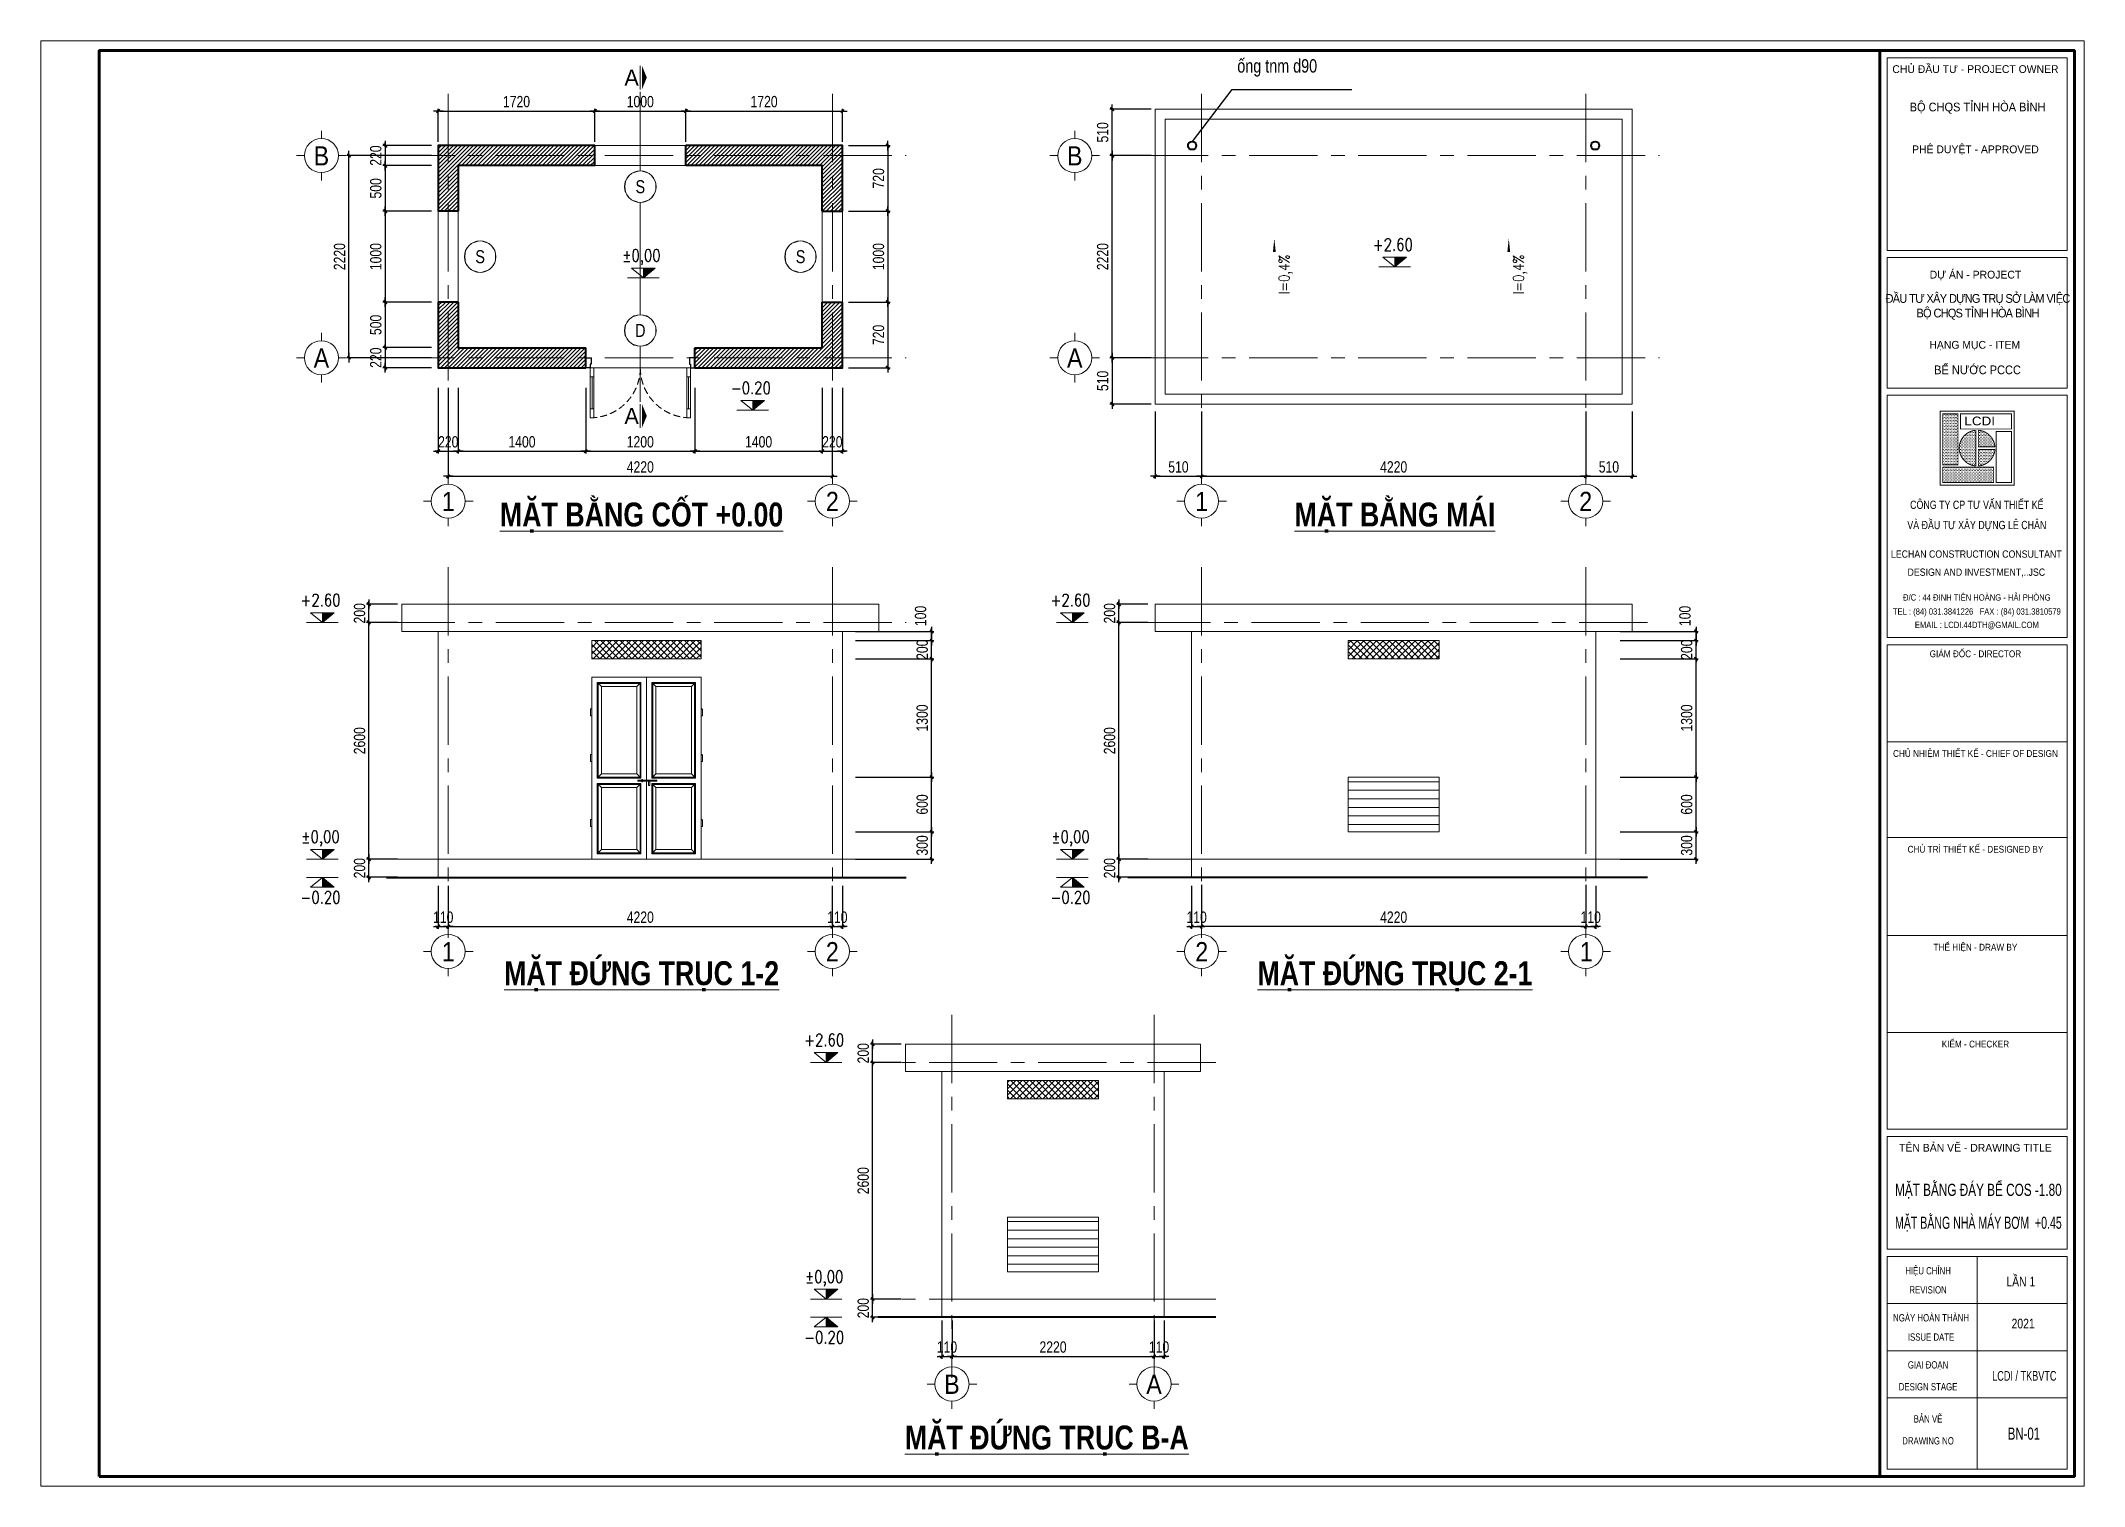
# Model space of a CAD drawing. Header units: millimetres. Extents: x 3320094 to 3411034, y 113561 to 144305.
# Drawn here: x 3366133 to 3388584, y 128429 to 144305 of the extents above; entities that cross this region are included whole.
import ezdxf
from ezdxf.enums import TextEntityAlignment as Align

# ---------------------------------------------------------------- set-up
doc = ezdxf.new("R2010")
doc.units = ezdxf.units.MM
doc.header["$LTSCALE"] = 600
doc.header["$MEASUREMENT"] = 0
doc.header["$PDMODE"] = 32
for name, pattern in [('CENTER', [2, 1.25, -0.25, 0.25, -0.25]), ('HIDDEN', [0.375, 0.25, -0.125]), ('HIDDEN2', [0.1875, 0.125, -0.0625])]:
    doc.linetypes.add(name, pattern=pattern)
doc.layers.get('0').update_dxf_attribs({"lineweight": 0})
doc.layers.get('Defpoints').update_dxf_attribs({"lineweight": 0})
for name, color, linetype, lineweight in [('03', 252, 'Continuous', 30), ('cat1', 30, 'Continuous', 40), ('DCCD-DIM', 8, 'Continuous', 18), ('DCCD-TEXT', 7, 'Continuous', 20), ('hatch1', 136, 'Continuous', 9), ('hatch1 @ 1', 136, 'Continuous', 9), ('Khungten_LCDI', 7, 'Continuous', 5), ('LC Hatch', 252, 'Continuous', 9), ('LC ISO', 153, 'Continuous', 13), ('LC Khac', 4, 'Continuous', 9), ('LC MANH DUT', 35, 'HIDDEN', 5), ('LC Net manh', 239, 'Continuous', 5), ('LC Net thay', 7, 'Continuous', 25), ('LC Text1', 3, 'Continuous', 20), ('LC Text2', 7, 'Continuous', 18), ('manh2', 155, 'Continuous', 9), ('thay1', 63, 'Continuous', 18), ('truc', 76, 'CENTER', 9), ('v-KICHTHUOC', 8, 'Continuous', 18), ('v-TEXT', 7, 'Continuous', 18)]:
    doc.layers.add(name, color=color, linetype=linetype, lineweight=lineweight)
doc.layers.add('DIM', color=1, linetype='Continuous')
doc.styles.add('General text 2', font='arial.ttf')
doc.styles.add('HOATBIF', font='hoatbif.shx', dxfattribs={"width": 0.8})
doc.styles.add('Khungten', font='VHAVAN.TTF', dxfattribs={"width": 0.9, "height": 5000})
doc.styles.add('LC 1', font='VHAVANB.TTF')
doc.styles.add('LC3', font='VHARIALB.TTF', dxfattribs={"width": 0.8})
doc.styles.add('T', font='swissek.ttf')
doc.styles.add('T1', font='Vnsimli.shx', dxfattribs={"width": 0.8})
doc.styles.add('Title', font='VHBLACK.TTF', dxfattribs={"width": 0.8})
doc.dimstyles.new('1-100(1-50)', dxfattribs={"dimscale": 50, "dimtxt": 2.5, "dimasz": 0.35, "dimexe": 0.5, "dimexo": 0, "dimgap": 0.8, "dimtad": 1, "dimdec": 0, "dimzin": 0, "dimdsep": 46, "dimtxsty": 'HOATBIF', "dimblk1": 'DOT', "dimblk2": 'DOT', "dimsah": 1, "dimcen": -1, "dimdle": 1, "dimclrd": 256, "dimclre": 256, "dimclrt": 4, "dimadec": 3, "dimazin": 2, "dimtfac": 0.333333, "dimtdec": 0, "dimtix": 1, "dimtmove": 2, "dimatfit": 3, "dimldrblk": 'DOT', "dimfxl": 1, "dimtvp": 0.833333, "dimtolj": 1, "dimtzin": 0, "dimarcsym": 0})

msp = doc.modelspace()

# ---------------------------------------------------------------- texts
at = {"layer": 'DIM', "color": 4, "insert": (3379278.7, 144104.1), "char_height": 147.5, "attachment_point": 1, "style": 'HOATBIF'}
msp.add_mtext('èng tnm d90', dxfattribs=at)
at = {"layer": 'LC Text1', "ltscale": 0.2, "style": 'LC 1', "width": 0.9}
for s, p in [('b', (3369215.3, 142873)), ('b', (3377492.8, 142873)), ('a', (3369215.3, 140653)), ('a', (3377492.8, 140653)), ('1', (3370609.2, 139077.1)), ('2', (3374829.2, 139077.1)), ('1', (3378886.7, 139077.1)), ('2', (3383106.7, 139077.1)), ('1', (3370609.2, 134131.1)), ('2', (3374829.2, 134131.1)), ('2', (3378888.2, 134131.1)), ('1', (3383113.9, 134131.1)), ('b', (3376143.7, 129379.1)), ('a', (3378363.7, 129379.1))]:
    msp.add_text(s, height=210.9, dxfattribs=at).set_placement(p, align=Align.BOTTOM_CENTER)

# ---------------------------------------------------------------- blocks, each defined once
blk = doc.blocks.new('*U80')
for p, q in [((-450, 1110), (-450, 1150)), ((-100, 1130), (-450, 1130)), ((-100, 1110), (-100, 1150)), ((-450, 90), (-450, 50)), ((-100, 70), (-450, 70)), ((-100, 90), (-100, 50))]:
    blk.add_line(p, q)
for points in [[(0, 1150), (0, 1110), (-550, 1110), (-550, 1150)], [(0, 50), (0, 90), (-550, 90), (-550, 50)]]:
    blk.add_lwpolyline(points, close=True)
at = {"linetype": 'HIDDEN2'}
for centre, start, end in [((0, 1150), 180, 270), ((0, 50), 90, 180)]:
    blk.add_arc(centre, 550, start, end, dxfattribs=at)
at = {"layer": '03'}
for points in [[(110, 1200), (110, 1140), (40, 1140), (40, 1150), (0, 1150), (0, 1200)], [(110, 0), (110, 60), (40, 60), (40, 50), (0, 50), (0, 0)]]:
    blk.add_lwpolyline(points, close=True, dxfattribs=at)
blk = doc.blocks.new('ha tang Nui Beo')
at = {"layer": 'Khungten_LCDI', "lineweight": 9}
h = blk.add_hatch(dxfattribs=at)
h.set_pattern_fill('DOTS', color=9, scale=499.999987, style=0)
h.set_pattern_definition([(0, (162603266.783, -48826371.98), (15.624999595, 31.2499991895), [0, -31.2499991895])])
h.paths.add_polyline_path([(38574, 6848, 0.931119), (38574, 6114)])
h.paths.add_polyline_path([(38207, 7188), (37892, 7188), (37892, 6140), (38207, 6140)])
h.paths.add_polyline_path([(38941, 5773), (38941, 6087), (37892, 6087), (37892, 5773)])
h.paths.add_polyline_path([(38967, 6454), (38626, 6454), (38626, 6114, 0.373033)])
h.paths.add_polyline_path([(38626, 6848), (38626, 6507), (38967, 6507, 0.373033)])
at = {"color": 9, "const_width": 19}
for points in [[(37840, 5720), (39360, 5720), (39360, 7241), (37840, 7241)], [(37892, 6140), (38207, 6140), (38207, 7188), (37892, 7188)], [(38259, 7188), (38259, 6874), (39308, 6874), (39308, 7188)], [(38993, 5773), (39308, 5773), (39308, 6821), (38993, 6821)], [(37892, 6087), (37892, 5773), (38941, 5773), (38941, 6087)]]:
    blk.add_lwpolyline(points, close=True, dxfattribs=at)
for points in [[(38574, 6848, 0.931119), (38574, 6114)], [(38626, 6848), (38626, 6507), (38967, 6507, 0.373033)], [(38967, 6454), (38626, 6454), (38626, 6114, 0.373033)]]:
    blk.add_lwpolyline(points, format="xyb", close=True, dxfattribs=at)
at = {"layer": 'Defpoints', "lineweight": 0}
blk.add_lwpolyline([(-1200, -14850), (-1200, 14850), (40800, 14850), (40800, -14850)], close=True, dxfattribs=at)
at = {"layer": 'Khungten_LCDI', "color": 5, "lineweight": 60}
blk.add_line((36600, 14650), (36600, -14650), dxfattribs=at)
at = {"layer": 'Khungten_LCDI', "color": 5, "lineweight": 25}
blk.add_line((40600, -14650), (40600, 14650), dxfattribs=at)
at = {"layer": 'Khungten_LCDI', "color": 9, "lineweight": 15}
for p, q in [((38600, -10133), (38600, -14500)), ((40450, -11100), (36750, -11100)), ((40450, -12067), (36750, -12067)), ((40450, -13033), (36750, -13033))]:
    blk.add_line(p, q, dxfattribs=at)
at = {"layer": 'Khungten_LCDI', "color": 5, "lineweight": 60}
blk.add_lwpolyline([(0, -14650), (0, 14650), (40600, 14650), (40600, -14650)], close=True, dxfattribs=at)
at = {"layer": 'Khungten_LCDI', "color": 9, "lineweight": 15}
for points in [[(36750, 10545), (40450, 10545), (40450, 14500), (36750, 14500)], [(36750, 7716), (40450, 7716), (40450, 10395), (36750, 10395)], [(36750, 2587), (40450, 2587), (40450, 7566), (36750, 7566)], [(36750, 446), (40450, 446), (40450, 2437), (36750, 2437)], [(36750, -1522), (40450, -1522), (40450, 446), (36750, 446)], [(36750, -1522), (40450, -1522), (40450, -3535), (36750, -3535)], [(36750, -5526), (40450, -5526), (40450, -3535), (36750, -3535)], [(36750, -7517), (40450, -7517), (40450, -5526), (36750, -5526)], [(36750, -9983), (40450, -9983), (40450, -7667), (36750, -7667)], [(36750, -14500), (40450, -14500), (40450, -10133), (36750, -10133)]]:
    blk.add_lwpolyline(points, close=True, dxfattribs=at)
at = {"color": 7, "style": 'Khungten'}
for s, p in [('chñ ®Çu t\xad - project owner', (38566, 14190)), ('phª duyÖt - approved', (38566, 12541)), ('dù ¸n - project', (38566, 9966)), ('h¹ng môc - item', (38552, 8524)), ('tªn b¶n vÏ - drawing title', (38566, -7977))]:
    blk.add_text(s, height=160, dxfattribs=at).set_placement(p, align=Align.CENTER)
at = {"color": 9, "lineweight": 18, "style": 'T', "width": 1.1}
blk.add_text('LCDI', height=180, dxfattribs=at).set_placement((38338, 6949))
at = {"color": 7}
for s, height, style, width, p in [('c«ng ty cp t\xad vÊn thiÕt kÕ', 170, 'Title', 0.8, (38594, 5232)), ('vµ ®Çu t\xad x©y dùng lª ch©n', 170, 'Title', 0.8, (38594, 4816)), ('lechan construction consultant', 150, 'Khungten', 0.9, (38584, 4229)), ('design and investment,..jsc', 150, 'Khungten', 0.9, (38584, 3857)), ('§/c : 44 ®INH TIªN Hoµng - h¶i phßng', 130, 'Khungten', 0.9, (38595, 3347)), ('tel : (84) 031.3841226   fax : (84) 031.3810579', 130, 'Khungten', 0.9, (38595, 3059)), ('Email : lcdi.44dth@gmail.com', 130, 'Khungten', 0.9, (38595, 2783)), ('gi¸m ®èc - director', 140, 'Khungten', 0.9, (38566, 2184)), ('chñ nhiÖm thiÕt kÕ - chief of design', 140, 'Khungten', 0.9, (38566, 136)), ('chñ tr× thiÕt kÕ - designed by', 140, 'Khungten', 0.9, (38566, -1832)), ('thÓ hiÖn - draw by', 140, 'Khungten', 0.9, (38566, -3845)), ('kiÓm - checker', 140, 'Khungten', 0.9, (38566, -5836)), ('hiÖu chØnh', 150, 'Khungten', 0.8, (37592, -10499)), ('revision', 150, 'Khungten', 0.8, (37592, -10891)), ('ngµy hoµn thµnh', 150, 'Khungten', 0.8, (37654, -11466)), ('issue date', 150, 'Khungten', 0.8, (37654, -11862)), ('giai ®o¹n', 150, 'Khungten', 0.8, (37592, -12433)), ('lcdi / tkBVTC', 200, 'Title', 0.7, (39571, -12684)), ('design stage', 150, 'Khungten', 0.8, (37592, -12883)), ('b¶n vÏ', 150, 'Khungten', 0.8, (37592, -13544)), ('drawing nO', 150, 'Khungten', 0.8, (37592, -13994))]:
    blk.add_text(s, height=height, dxfattribs=dict(at, style=style, width=width)).set_placement(p, align=Align.CENTER)
at = {"color": 4, "char_height": 180, "attachment_point": 5, "style": 'Khungten'}
for s, insert, width in [('{\\f.VnArialH|b0|i0|c0|p34;Bé CHQS TØNH HßA B×NH}', (38609, 13466), 3619.87), ('{\\f.VnArialH|b0|i0|c0|p34;\\T0.9;§ÇU T¦ X¢Y DùNG TRô Së LµM VIÖC\\PBé CHQS TØNH HßA B×NH}', (38609, 9382), 3712.56), ('{\\f.VnArialH|b0|i0|c0|p34;bÓ n\xadíc PCCC}', (38609, 8088), 3712.56)]:
    blk.add_mtext(s, dxfattribs=dict(at, insert=insert, width=width))
at = {"color": 7, "style": 'Khungten', "width": 0.8}
for tag, p in [('REVISION', (39499, -10746)), ('NGAYHT', (39546, -11609))]:
    blk.add_attdef(tag, text='', height=200, dxfattribs=at).set_placement(p, align=Align.CENTER)
at = {"layer": 'LC Text1', "style": 'Title', "width": 3.882085}
for tag, p, p2 in [('TENBANVE1', (36913, -8886), (40339, -8886)), ('TENBANVE2', (36913, -9562), (40339, -9562))]:
    blk.add_attdef(tag, text='', height=250, dxfattribs=at).set_placement(p, p2, align=Align.FIT)
at = {"layer": 'LC Text1', "style": 'Title', "width": 0.7}
blk.add_attdef('SOBANVE', text='', height=250, dxfattribs=at).set_placement((39562, -13896), align=Align.CENTER)
blk = doc.blocks.new('DOT')
at = {"layer": 'DIM'}
for p, q in [((-3, 0), (3, 0)), ((-1, -1), (1, 1))]:
    blk.add_line(p, q, dxfattribs=at)
blk.add_lwpolyline([(0.5, 1), (-1, -0.5), (-0.5, -1), (1, 0.5)], close=True, dxfattribs=at)
blk = doc.blocks.new('*D81')
at = {"layer": 'Defpoints', "color": 0, "transparency": 16777216}
for p in [(3370499, 140494), (3370719, 140494), (3370719, 139798)]:
    blk.add_point(p, dxfattribs=at)
at = {"layer": 'DIM', "lineweight": -2, "transparency": 16777216}
for p, q in [((3370499, 140494), (3370499, 139773)), ((3370719, 140494), (3370719, 139773)), ((3370482, 139798), (3370464, 139798)), ((3370499, 139798), (3370719, 139798)), ((3370737, 139798), (3370754, 139798))]:
    blk.add_line(p, q, dxfattribs=at)
at = {"layer": 'DIM', "lineweight": -2, "transparency": 16777216, "xscale": 17.5, "yscale": 17.5, "zscale": 17.5}
blk.add_blockref('DOT', (3370499, 139798), dxfattribs=at)
at = {"layer": 'DIM', "lineweight": -2, "transparency": 16777216, "xscale": 17.5, "yscale": 17.5, "zscale": 17.5, "rotation": 180}
blk.add_blockref('DOT', (3370719, 139798), dxfattribs=at)
at = {"layer": 'DIM', "color": 4, "transparency": 16777216, "insert": (3370609, 139900), "char_height": 125, "attachment_point": 5, "style": 'HOATBIF'}
blk.add_mtext('\\A1;220', dxfattribs=at)
blk = doc.blocks.new('_Dot')
at = {"color": 0, "linetype": 'ByBlock', "lineweight": -2}
blk.add_line((-0.5, 0), (-1, 0), dxfattribs=at)
at = {"color": 0, "linetype": 'ByBlock', "const_width": 0.5}
blk.add_lwpolyline([(-0.25, 0, 1), (0.25, 0, 1)], format="xyb", close=True, dxfattribs=at)
blk = doc.blocks.new('*D82')
at = {"layer": 'Defpoints', "color": 0, "transparency": 16777216}
for p in [(3370719, 140494), (3372119, 140494), (3372119, 139798)]:
    blk.add_point(p, dxfattribs=at)
at = {"layer": 'DIM', "lineweight": -2, "transparency": 16777216}
for p, q in [((3370719, 140494), (3370719, 139773)), ((3372119, 140494), (3372119, 139773)), ((3370737, 139798), (3372102, 139798))]:
    blk.add_line(p, q, dxfattribs=at)
at = {"layer": 'DIM', "lineweight": -2, "transparency": 16777216, "xscale": 17.5, "yscale": 17.5, "zscale": 17.5, "rotation": 180}
blk.add_blockref('DOT', (3370719, 139798), dxfattribs=at)
at = {"layer": 'DIM', "lineweight": -2, "transparency": 16777216, "xscale": 17.5, "yscale": 17.5, "zscale": 17.5}
blk.add_blockref('DOT', (3372119, 139798), dxfattribs=at)
at = {"layer": 'DIM', "color": 4, "transparency": 16777216, "insert": (3371419, 139900), "char_height": 125, "attachment_point": 5, "style": 'HOATBIF'}
blk.add_mtext('\\A1;1400', dxfattribs=at)
blk = doc.blocks.new('*D83')
at = {"layer": 'Defpoints', "color": 0, "transparency": 16777216}
for p in [(3372119, 140494), (3373319, 140494), (3373319, 139798)]:
    blk.add_point(p, dxfattribs=at)
at = {"layer": 'DIM', "lineweight": -2, "transparency": 16777216}
for p, q in [((3372119, 140494), (3372119, 139773)), ((3373319, 140494), (3373319, 139773)), ((3372137, 139798), (3373302, 139798))]:
    blk.add_line(p, q, dxfattribs=at)
at = {"layer": 'DIM', "lineweight": -2, "transparency": 16777216, "xscale": 17.5, "yscale": 17.5, "zscale": 17.5, "rotation": 180}
blk.add_blockref('DOT', (3372119, 139798), dxfattribs=at)
at = {"layer": 'DIM', "lineweight": -2, "transparency": 16777216, "xscale": 17.5, "yscale": 17.5, "zscale": 17.5}
blk.add_blockref('DOT', (3373319, 139798), dxfattribs=at)
at = {"layer": 'DIM', "color": 4, "transparency": 16777216, "insert": (3372719, 139900), "char_height": 125, "attachment_point": 5, "style": 'HOATBIF'}
blk.add_mtext('\\A1;1200', dxfattribs=at)
blk = doc.blocks.new('*D84')
at = {"layer": 'Defpoints', "color": 0, "transparency": 16777216}
for p in [(3373319, 140494), (3374719, 140494), (3374719, 139798)]:
    blk.add_point(p, dxfattribs=at)
at = {"layer": 'DIM', "lineweight": -2, "transparency": 16777216}
for p, q in [((3373319, 140494), (3373319, 139773)), ((3374719, 140494), (3374719, 139773)), ((3373337, 139798), (3374702, 139798))]:
    blk.add_line(p, q, dxfattribs=at)
at = {"layer": 'DIM', "lineweight": -2, "transparency": 16777216, "xscale": 17.5, "yscale": 17.5, "zscale": 17.5, "rotation": 180}
blk.add_blockref('DOT', (3373319, 139798), dxfattribs=at)
at = {"layer": 'DIM', "lineweight": -2, "transparency": 16777216, "xscale": 17.5, "yscale": 17.5, "zscale": 17.5}
blk.add_blockref('DOT', (3374719, 139798), dxfattribs=at)
at = {"layer": 'DIM', "color": 4, "transparency": 16777216, "insert": (3374019, 139900), "char_height": 125, "attachment_point": 5, "style": 'HOATBIF'}
blk.add_mtext('\\A1;1400', dxfattribs=at)
blk = doc.blocks.new('*D85')
at = {"layer": 'Defpoints', "color": 0, "transparency": 16777216}
for p in [(3374719, 140494), (3374939, 140494), (3374939, 139798)]:
    blk.add_point(p, dxfattribs=at)
at = {"layer": 'DIM', "lineweight": -2, "transparency": 16777216}
for p, q in [((3374719, 140494), (3374719, 139773)), ((3374939, 140494), (3374939, 139773)), ((3374702, 139798), (3374684, 139798)), ((3374719, 139798), (3374939, 139798)), ((3374957, 139798), (3374974, 139798))]:
    blk.add_line(p, q, dxfattribs=at)
at = {"layer": 'DIM', "lineweight": -2, "transparency": 16777216, "xscale": 17.5, "yscale": 17.5, "zscale": 17.5}
blk.add_blockref('DOT', (3374719, 139798), dxfattribs=at)
at = {"layer": 'DIM', "lineweight": -2, "transparency": 16777216, "xscale": 17.5, "yscale": 17.5, "zscale": 17.5, "rotation": 180}
blk.add_blockref('DOT', (3374939, 139798), dxfattribs=at)
at = {"layer": 'DIM', "color": 4, "transparency": 16777216, "insert": (3374829, 139900), "char_height": 125, "attachment_point": 5, "style": 'HOATBIF'}
blk.add_mtext('\\A1;220', dxfattribs=at)
blk = doc.blocks.new('*D86')
at = {"layer": 'Defpoints', "color": 0, "transparency": 16777216}
for p in [(3370609, 140494), (3374829, 140494), (3374829, 139522)]:
    blk.add_point(p, dxfattribs=at)
at = {"layer": 'DIM', "lineweight": -2, "transparency": 16777216}
for p, q in [((3370609, 140494), (3370609, 139497)), ((3374829, 140494), (3374829, 139497)), ((3370627, 139522), (3374812, 139522))]:
    blk.add_line(p, q, dxfattribs=at)
at = {"layer": 'DIM', "lineweight": -2, "transparency": 16777216, "xscale": 17.5, "yscale": 17.5, "zscale": 17.5, "rotation": 180}
blk.add_blockref('DOT', (3370609, 139522), dxfattribs=at)
at = {"layer": 'DIM', "lineweight": -2, "transparency": 16777216, "xscale": 17.5, "yscale": 17.5, "zscale": 17.5}
blk.add_blockref('DOT', (3374829, 139522), dxfattribs=at)
at = {"layer": 'DIM', "color": 4, "transparency": 16777216, "insert": (3372719, 139624), "char_height": 125, "attachment_point": 5, "style": 'HOATBIF'}
blk.add_mtext('\\A1;4220', dxfattribs=at)
blk = doc.blocks.new('*D87')
at = {"layer": 'Defpoints', "color": 0, "transparency": 16777216}
for p in [(3372219, 143534), (3370499, 143197), (3372219, 143197)]:
    blk.add_point(p, dxfattribs=at)
at = {"layer": 'DIM', "lineweight": -2, "transparency": 16777216}
for p, q in [((3370499, 143197), (3370499, 143559)), ((3370517, 143534), (3372202, 143534)), ((3372219, 143197), (3372219, 143559))]:
    blk.add_line(p, q, dxfattribs=at)
at = {"layer": 'DIM', "lineweight": -2, "transparency": 16777216, "xscale": 17.5, "yscale": 17.5, "zscale": 17.5, "rotation": 180}
blk.add_blockref('DOT', (3370499, 143534), dxfattribs=at)
at = {"layer": 'DIM', "lineweight": -2, "transparency": 16777216, "xscale": 17.5, "yscale": 17.5, "zscale": 17.5}
blk.add_blockref('DOT', (3372219, 143534), dxfattribs=at)
at = {"layer": 'DIM', "color": 4, "transparency": 16777216, "insert": (3371359, 143637), "char_height": 125, "attachment_point": 5, "style": 'HOATBIF'}
blk.add_mtext('\\A1;1720', dxfattribs=at)
blk = doc.blocks.new('*D88')
at = {"layer": 'Defpoints', "color": 0, "transparency": 16777216}
for p in [(3373219, 143534), (3372219, 143197), (3373219, 143197)]:
    blk.add_point(p, dxfattribs=at)
at = {"layer": 'DIM', "lineweight": -2, "transparency": 16777216}
for p, q in [((3372219, 143197), (3372219, 143559)), ((3372237, 143534), (3373202, 143534)), ((3373219, 143197), (3373219, 143559))]:
    blk.add_line(p, q, dxfattribs=at)
at = {"layer": 'DIM', "lineweight": -2, "transparency": 16777216, "xscale": 17.5, "yscale": 17.5, "zscale": 17.5, "rotation": 180}
blk.add_blockref('DOT', (3372219, 143534), dxfattribs=at)
at = {"layer": 'DIM', "lineweight": -2, "transparency": 16777216, "xscale": 17.5, "yscale": 17.5, "zscale": 17.5}
blk.add_blockref('DOT', (3373219, 143534), dxfattribs=at)
at = {"layer": 'DIM', "color": 4, "transparency": 16777216, "insert": (3372719, 143637), "char_height": 125, "attachment_point": 5, "style": 'HOATBIF'}
blk.add_mtext('\\A1;1000', dxfattribs=at)
blk = doc.blocks.new('*D89')
at = {"layer": 'Defpoints', "color": 0, "transparency": 16777216}
for p in [(3374939, 143534), (3373219, 143197), (3374939, 143197)]:
    blk.add_point(p, dxfattribs=at)
at = {"layer": 'DIM', "lineweight": -2, "transparency": 16777216}
for p, q in [((3373219, 143197), (3373219, 143559)), ((3373237, 143534), (3374922, 143534)), ((3374939, 143197), (3374939, 143559))]:
    blk.add_line(p, q, dxfattribs=at)
at = {"layer": 'DIM', "lineweight": -2, "transparency": 16777216, "xscale": 17.5, "yscale": 17.5, "zscale": 17.5, "rotation": 180}
blk.add_blockref('DOT', (3373219, 143534), dxfattribs=at)
at = {"layer": 'DIM', "lineweight": -2, "transparency": 16777216, "xscale": 17.5, "yscale": 17.5, "zscale": 17.5}
blk.add_blockref('DOT', (3374939, 143534), dxfattribs=at)
at = {"layer": 'DIM', "color": 4, "transparency": 16777216, "insert": (3374079, 143637), "char_height": 125, "attachment_point": 5, "style": 'HOATBIF'}
blk.add_mtext('\\A1;1720', dxfattribs=at)
blk = doc.blocks.new('*D90')
at = {"layer": 'Defpoints', "color": 0, "transparency": 16777216}
for p in [(3370425, 143155), (3369915, 142935), (3370425, 142935)]:
    blk.add_point(p, dxfattribs=at)
at = {"layer": 'DIM', "lineweight": -2, "transparency": 16777216}
for p, q in [((3370425, 143155), (3369890, 143155)), ((3369915, 143172), (3369915, 143190)), ((3369915, 143155), (3369915, 142935)), ((3370425, 142935), (3369890, 142935)), ((3369915, 142917), (3369915, 142900))]:
    blk.add_line(p, q, dxfattribs=at)
at = {"layer": 'DIM', "lineweight": -2, "transparency": 16777216, "xscale": 17.5, "yscale": 17.5, "zscale": 17.5}
for p, rotation in [((3369915, 143155), 270), ((3369915, 142935), 90)]:
    blk.add_blockref('DOT', p, dxfattribs=dict(at, rotation=rotation))
at = {"layer": 'DIM', "color": 4, "transparency": 16777216, "insert": (3369813, 143045), "char_height": 125, "attachment_point": 5, "rotation": 90, "style": 'HOATBIF'}
blk.add_mtext('\\A1;220', dxfattribs=at)
blk = doc.blocks.new('*D91')
at = {"layer": 'Defpoints', "color": 0, "transparency": 16777216}
for p in [(3370425, 142935), (3369915, 142435), (3370425, 142435)]:
    blk.add_point(p, dxfattribs=at)
at = {"layer": 'DIM', "lineweight": -2, "transparency": 16777216}
for p, q in [((3370425, 142935), (3369890, 142935)), ((3369915, 142917), (3369915, 142452)), ((3370425, 142435), (3369890, 142435))]:
    blk.add_line(p, q, dxfattribs=at)
at = {"layer": 'DIM', "lineweight": -2, "transparency": 16777216, "xscale": 17.5, "yscale": 17.5, "zscale": 17.5}
for p, rotation in [((3369915, 142935), 90), ((3369915, 142435), 270)]:
    blk.add_blockref('DOT', p, dxfattribs=dict(at, rotation=rotation))
at = {"layer": 'DIM', "color": 4, "transparency": 16777216, "insert": (3369813, 142685), "char_height": 125, "attachment_point": 5, "rotation": 90, "style": 'HOATBIF'}
blk.add_mtext('\\A1;500', dxfattribs=at)
blk = doc.blocks.new('*D92')
at = {"layer": 'Defpoints', "color": 0, "transparency": 16777216}
for p in [(3370425, 142435), (3369915, 141435), (3370425, 141435)]:
    blk.add_point(p, dxfattribs=at)
at = {"layer": 'DIM', "lineweight": -2, "transparency": 16777216}
for p, q in [((3370425, 142435), (3369890, 142435)), ((3369915, 142417), (3369915, 141452)), ((3370425, 141435), (3369890, 141435))]:
    blk.add_line(p, q, dxfattribs=at)
at = {"layer": 'DIM', "lineweight": -2, "transparency": 16777216, "xscale": 17.5, "yscale": 17.5, "zscale": 17.5}
for p, rotation in [((3369915, 142435), 90), ((3369915, 141435), 270)]:
    blk.add_blockref('DOT', p, dxfattribs=dict(at, rotation=rotation))
at = {"layer": 'DIM', "color": 4, "transparency": 16777216, "insert": (3369813, 141935), "char_height": 125, "attachment_point": 5, "rotation": 90, "style": 'HOATBIF'}
blk.add_mtext('\\A1;1000', dxfattribs=at)
blk = doc.blocks.new('*D93')
at = {"layer": 'Defpoints', "color": 0, "transparency": 16777216}
for p in [(3370425, 141435), (3369915, 140935), (3370425, 140935)]:
    blk.add_point(p, dxfattribs=at)
at = {"layer": 'DIM', "lineweight": -2, "transparency": 16777216}
for p, q in [((3370425, 141435), (3369890, 141435)), ((3369915, 141417), (3369915, 140952)), ((3370425, 140935), (3369890, 140935))]:
    blk.add_line(p, q, dxfattribs=at)
at = {"layer": 'DIM', "lineweight": -2, "transparency": 16777216, "xscale": 17.5, "yscale": 17.5, "zscale": 17.5}
for p, rotation in [((3369915, 141435), 90), ((3369915, 140935), 270)]:
    blk.add_blockref('DOT', p, dxfattribs=dict(at, rotation=rotation))
at = {"layer": 'DIM', "color": 4, "transparency": 16777216, "insert": (3369813, 141185), "char_height": 125, "attachment_point": 5, "rotation": 90, "style": 'HOATBIF'}
blk.add_mtext('\\A1;500', dxfattribs=at)
blk = doc.blocks.new('*D94')
at = {"layer": 'Defpoints', "color": 0, "transparency": 16777216}
for p in [(3370425, 140935), (3369915, 140715), (3370425, 140715)]:
    blk.add_point(p, dxfattribs=at)
at = {"layer": 'DIM', "lineweight": -2, "transparency": 16777216}
for p, q in [((3370425, 140935), (3369890, 140935)), ((3369915, 140952), (3369915, 140970)), ((3369915, 140935), (3369915, 140715)), ((3370425, 140715), (3369890, 140715)), ((3369915, 140697), (3369915, 140680))]:
    blk.add_line(p, q, dxfattribs=at)
at = {"layer": 'DIM', "lineweight": -2, "transparency": 16777216, "xscale": 17.5, "yscale": 17.5, "zscale": 17.5}
for p, rotation in [((3369915, 140935), 270), ((3369915, 140715), 90)]:
    blk.add_blockref('DOT', p, dxfattribs=dict(at, rotation=rotation))
at = {"layer": 'DIM', "color": 4, "transparency": 16777216, "insert": (3369813, 140825), "char_height": 125, "attachment_point": 5, "rotation": 90, "style": 'HOATBIF'}
blk.add_mtext('\\A1;220', dxfattribs=at)
blk = doc.blocks.new('*D95')
at = {"layer": 'Defpoints', "color": 0, "transparency": 16777216}
for p in [(3369518, 143045), (3370425, 143045), (3370425, 140825)]:
    blk.add_point(p, dxfattribs=at)
at = {"layer": 'DIM', "lineweight": -2, "transparency": 16777216}
for p, q in [((3370425, 143045), (3369493, 143045)), ((3369518, 140842), (3369518, 143027)), ((3370425, 140825), (3369493, 140825))]:
    blk.add_line(p, q, dxfattribs=at)
at = {"layer": 'DIM', "lineweight": -2, "transparency": 16777216, "xscale": 17.5, "yscale": 17.5, "zscale": 17.5}
for p, rotation in [((3369518, 143045), 90), ((3369518, 140825), 270)]:
    blk.add_blockref('DOT', p, dxfattribs=dict(at, rotation=rotation))
at = {"layer": 'DIM', "color": 4, "transparency": 16777216, "insert": (3369415, 141935), "char_height": 125, "attachment_point": 5, "rotation": 90, "style": 'HOATBIF'}
blk.add_mtext('\\A1;2220', dxfattribs=at)
blk = doc.blocks.new('*D96')
at = {"layer": 'Defpoints', "color": 0, "transparency": 16777216}
for p in [(3375006, 143155), (3375006, 142435), (3375439, 142435)]:
    blk.add_point(p, dxfattribs=at)
at = {"layer": 'DIM', "lineweight": -2, "transparency": 16777216}
for p, q in [((3375006, 143155), (3375464, 143155)), ((3375439, 143137), (3375439, 142452)), ((3375006, 142435), (3375464, 142435))]:
    blk.add_line(p, q, dxfattribs=at)
at = {"layer": 'DIM', "lineweight": -2, "transparency": 16777216, "xscale": 17.5, "yscale": 17.5, "zscale": 17.5}
for p, rotation in [((3375439, 143155), 90), ((3375439, 142435), 270)]:
    blk.add_blockref('DOT', p, dxfattribs=dict(at, rotation=rotation))
at = {"layer": 'DIM', "color": 4, "transparency": 16777216, "insert": (3375337, 142795), "char_height": 125, "attachment_point": 5, "rotation": 90, "style": 'HOATBIF'}
blk.add_mtext('\\A1;720', dxfattribs=at)
blk = doc.blocks.new('*D97')
at = {"layer": 'Defpoints', "color": 0, "transparency": 16777216}
for p in [(3375006, 142435), (3375006, 141435), (3375439, 141435)]:
    blk.add_point(p, dxfattribs=at)
at = {"layer": 'DIM', "lineweight": -2, "transparency": 16777216}
for p, q in [((3375006, 142435), (3375464, 142435)), ((3375439, 142417), (3375439, 141452)), ((3375006, 141435), (3375464, 141435))]:
    blk.add_line(p, q, dxfattribs=at)
at = {"layer": 'DIM', "lineweight": -2, "transparency": 16777216, "xscale": 17.5, "yscale": 17.5, "zscale": 17.5}
for p, rotation in [((3375439, 142435), 90), ((3375439, 141435), 270)]:
    blk.add_blockref('DOT', p, dxfattribs=dict(at, rotation=rotation))
at = {"layer": 'DIM', "color": 4, "transparency": 16777216, "insert": (3375337, 141935), "char_height": 125, "attachment_point": 5, "rotation": 90, "style": 'HOATBIF'}
blk.add_mtext('\\A1;1000', dxfattribs=at)
blk = doc.blocks.new('*D98')
at = {"layer": 'Defpoints', "color": 0, "transparency": 16777216}
for p in [(3375006, 141435), (3375006, 140715), (3375439, 140715)]:
    blk.add_point(p, dxfattribs=at)
at = {"layer": 'DIM', "lineweight": -2, "transparency": 16777216}
for p, q in [((3375006, 141435), (3375464, 141435)), ((3375439, 141417), (3375439, 140732)), ((3375006, 140715), (3375464, 140715))]:
    blk.add_line(p, q, dxfattribs=at)
at = {"layer": 'DIM', "lineweight": -2, "transparency": 16777216, "xscale": 17.5, "yscale": 17.5, "zscale": 17.5}
for p, rotation in [((3375439, 141435), 90), ((3375439, 140715), 270)]:
    blk.add_blockref('DOT', p, dxfattribs=dict(at, rotation=rotation))
at = {"layer": 'DIM', "color": 4, "transparency": 16777216, "insert": (3375337, 141075), "char_height": 125, "attachment_point": 5, "rotation": 90, "style": 'HOATBIF'}
blk.add_mtext('\\A1;720', dxfattribs=at)
blk = doc.blocks.new('Caodo1')
at = {"layer": 'LC Text1'}
blk.add_hatch(color=4, dxfattribs=at).paths.add_polyline_path([(0, 200), (0, 0), (243, 200)])
at = {"layer": 'LC Text1', "color": 4}
for p, q in [((324, 0), (-324, 0)), ((0, 0), (0, 200))]:
    blk.add_line(p, q, dxfattribs=at)
blk.add_lwpolyline([(-243, 200), (243, 200), (0, 0), (0, 0)], close=True, dxfattribs=at)
at = {"layer": 'LC Text1', "color": 4, "style": 'T1', "width": 0.8}
blk.add_attdef('%%P0,00', text='', height=250, dxfattribs=at).set_placement((-39, 460), align=Align.MIDDLE_CENTER)
blk = doc.blocks.new('TIEUDE1')
at = {"layer": 'LC Text2', "color": 7, "style": 'LC 1'}
blk.add_attdef('TIªU§Ò', text='', height=5, dxfattribs=at).set_placement((0, 0), align=Align.BOTTOM_CENTER)
blk.add_attdef('TL', text='', height=3, dxfattribs=at).set_placement((0, -2), align=Align.TOP_CENTER)
blk = doc.blocks.new('TTRUC')
at = {"layer": 'LC ISO'}
for p, q in [((0, 6.95), (0, 10.13)), ((-6.95, 0), (-10.13, 0)), ((6.95, 0), (10.13, 0)), ((0, -6.95), (0, -10.13))]:
    blk.add_line(p, q, dxfattribs=at)
at = {"layer": 'LC Net manh'}
blk.add_circle((0, 0), 6.95, dxfattribs=at)
blk = doc.blocks.new('*D106')
at = {"layer": 'Defpoints', "color": 0, "transparency": 16777216}
for p in [(3378887, 140232), (3383107, 140232), (3383107, 139522)]:
    blk.add_point(p, dxfattribs=at)
at = {"layer": 'DIM', "lineweight": -2, "transparency": 16777216}
for p, q in [((3378887, 140232), (3378887, 139497)), ((3383107, 140232), (3383107, 139497)), ((3378904, 139522), (3383089, 139522))]:
    blk.add_line(p, q, dxfattribs=at)
at = {"layer": 'DIM', "lineweight": -2, "transparency": 16777216, "xscale": 17.5, "yscale": 17.5, "zscale": 17.5, "rotation": 180}
blk.add_blockref('DOT', (3378887, 139522), dxfattribs=at)
at = {"layer": 'DIM', "lineweight": -2, "transparency": 16777216, "xscale": 17.5, "yscale": 17.5, "zscale": 17.5}
blk.add_blockref('DOT', (3383107, 139522), dxfattribs=at)
at = {"layer": 'DIM', "color": 4, "transparency": 16777216, "insert": (3380997, 139624), "char_height": 125, "attachment_point": 5, "style": 'HOATBIF'}
blk.add_mtext('\\A1;4220', dxfattribs=at)
blk = doc.blocks.new('*D107')
at = {"layer": 'Defpoints', "color": 0, "transparency": 16777216}
for p in [(3377903, 143045), (3378332, 143045), (3378332, 140825)]:
    blk.add_point(p, dxfattribs=at)
at = {"layer": 'DIM', "lineweight": -2, "transparency": 16777216}
for p, q in [((3378332, 143045), (3377878, 143045)), ((3377903, 140842), (3377903, 143027)), ((3378332, 140825), (3377878, 140825))]:
    blk.add_line(p, q, dxfattribs=at)
at = {"layer": 'DIM', "lineweight": -2, "transparency": 16777216, "xscale": 17.5, "yscale": 17.5, "zscale": 17.5}
for p, rotation in [((3377903, 143045), 90), ((3377903, 140825), 270)]:
    blk.add_blockref('DOT', p, dxfattribs=dict(at, rotation=rotation))
at = {"layer": 'DIM', "color": 4, "transparency": 16777216, "insert": (3377800, 141935), "char_height": 125, "attachment_point": 5, "rotation": 90, "style": 'HOATBIF'}
blk.add_mtext('\\A1;2220', dxfattribs=at)
blk = doc.blocks.new('*D108')
at = {"layer": 'Defpoints', "color": 0, "transparency": 16777216}
for p in [(3383107, 140232), (3383617, 140232), (3383617, 139522)]:
    blk.add_point(p, dxfattribs=at)
at = {"layer": 'DIM', "lineweight": -2, "transparency": 16777216}
for p, q in [((3383107, 140232), (3383107, 139497)), ((3383617, 140232), (3383617, 139497)), ((3383124, 139522), (3383599, 139522))]:
    blk.add_line(p, q, dxfattribs=at)
at = {"layer": 'DIM', "lineweight": -2, "transparency": 16777216, "xscale": 17.5, "yscale": 17.5, "zscale": 17.5, "rotation": 180}
blk.add_blockref('DOT', (3383107, 139522), dxfattribs=at)
at = {"layer": 'DIM', "lineweight": -2, "transparency": 16777216, "xscale": 17.5, "yscale": 17.5, "zscale": 17.5}
blk.add_blockref('DOT', (3383617, 139522), dxfattribs=at)
at = {"layer": 'DIM', "color": 4, "transparency": 16777216, "insert": (3383362, 139624), "char_height": 125, "attachment_point": 5, "style": 'HOATBIF'}
blk.add_mtext('\\A1;510', dxfattribs=at)
blk = doc.blocks.new('*D109')
at = {"layer": 'Defpoints', "color": 0, "transparency": 16777216}
for p in [(3378377, 140232), (3378887, 140232), (3378887, 139522)]:
    blk.add_point(p, dxfattribs=at)
at = {"layer": 'DIM', "lineweight": -2, "transparency": 16777216}
for p, q in [((3378377, 140232), (3378377, 139497)), ((3378887, 140232), (3378887, 139497)), ((3378394, 139522), (3378869, 139522))]:
    blk.add_line(p, q, dxfattribs=at)
at = {"layer": 'DIM', "lineweight": -2, "transparency": 16777216, "xscale": 17.5, "yscale": 17.5, "zscale": 17.5, "rotation": 180}
blk.add_blockref('DOT', (3378377, 139522), dxfattribs=at)
at = {"layer": 'DIM', "lineweight": -2, "transparency": 16777216, "xscale": 17.5, "yscale": 17.5, "zscale": 17.5}
blk.add_blockref('DOT', (3378887, 139522), dxfattribs=at)
at = {"layer": 'DIM', "color": 4, "transparency": 16777216, "insert": (3378632, 139624), "char_height": 125, "attachment_point": 5, "style": 'HOATBIF'}
blk.add_mtext('\\A1;510', dxfattribs=at)
blk = doc.blocks.new('*D110')
at = {"layer": 'Defpoints', "color": 0, "transparency": 16777216}
for p in [(3378332, 140825), (3377903, 140315), (3378332, 140315)]:
    blk.add_point(p, dxfattribs=at)
at = {"layer": 'DIM', "lineweight": -2, "transparency": 16777216}
for p, q in [((3378332, 140825), (3377878, 140825)), ((3377903, 140807), (3377903, 140332)), ((3378332, 140315), (3377878, 140315))]:
    blk.add_line(p, q, dxfattribs=at)
at = {"layer": 'DIM', "lineweight": -2, "transparency": 16777216, "xscale": 17.5, "yscale": 17.5, "zscale": 17.5}
for p, rotation in [((3377903, 140825), 90), ((3377903, 140315), 270)]:
    blk.add_blockref('DOT', p, dxfattribs=dict(at, rotation=rotation))
at = {"layer": 'DIM', "color": 4, "transparency": 16777216, "insert": (3377800, 140570), "char_height": 125, "attachment_point": 5, "rotation": 90, "style": 'HOATBIF'}
blk.add_mtext('\\A1;510', dxfattribs=at)
blk = doc.blocks.new('*D111')
at = {"layer": 'Defpoints', "color": 0, "transparency": 16777216}
for p in [(3377903, 143555), (3378332, 143555), (3378332, 143045)]:
    blk.add_point(p, dxfattribs=at)
at = {"layer": 'DIM', "lineweight": -2, "transparency": 16777216}
for p, q in [((3378332, 143555), (3377878, 143555)), ((3377903, 143062), (3377903, 143537)), ((3378332, 143045), (3377878, 143045))]:
    blk.add_line(p, q, dxfattribs=at)
at = {"layer": 'DIM', "lineweight": -2, "transparency": 16777216, "xscale": 17.5, "yscale": 17.5, "zscale": 17.5}
for p, rotation in [((3377903, 143555), 90), ((3377903, 143045), 270)]:
    blk.add_blockref('DOT', p, dxfattribs=dict(at, rotation=rotation))
at = {"layer": 'DIM', "color": 4, "transparency": 16777216, "insert": (3377800, 143300), "char_height": 125, "attachment_point": 5, "rotation": 90, "style": 'HOATBIF'}
blk.add_mtext('\\A1;510', dxfattribs=at)
blk = doc.blocks.new('DODOC1')
at = {"layer": 'v-KICHTHUOC'}
blk.add_lwpolyline([(-630, 0, 0, 0, 0), (762, 0, 0, 66.7, 0), (443, 0, 66.7, 66.7, 0)], format="xyseb", dxfattribs=at)
at = {"layer": 'v-TEXT', "style": 'T1', "width": 0.8}
blk.add_attdef('DOC', text='', height=250, dxfattribs=at).set_placement((-79, 226), align=Align.MIDDLE_CENTER)
blk = doc.blocks.new('*D112')
at = {"layer": 'Defpoints', "color": 0, "transparency": 16777216}
for p in [(3370609, 135024), (3374829, 135024), (3374829, 134576)]:
    blk.add_point(p, dxfattribs=at)
at = {"layer": 'DIM', "lineweight": -2, "transparency": 16777216}
for p, q in [((3370609, 135024), (3370609, 134551)), ((3374829, 135024), (3374829, 134551)), ((3370627, 134576), (3374812, 134576))]:
    blk.add_line(p, q, dxfattribs=at)
at = {"layer": 'DIM', "lineweight": -2, "transparency": 16777216, "xscale": 17.5, "yscale": 17.5, "zscale": 17.5, "rotation": 180}
blk.add_blockref('DOT', (3370609, 134576), dxfattribs=at)
at = {"layer": 'DIM', "lineweight": -2, "transparency": 16777216, "xscale": 17.5, "yscale": 17.5, "zscale": 17.5}
blk.add_blockref('DOT', (3374829, 134576), dxfattribs=at)
at = {"layer": 'DIM', "color": 4, "transparency": 16777216, "insert": (3372719, 134678), "char_height": 125, "attachment_point": 5, "style": 'HOATBIF'}
blk.add_mtext('\\A1;4220', dxfattribs=at)
blk = doc.blocks.new('*D113')
at = {"layer": 'Defpoints', "color": 0, "transparency": 16777216}
for p in [(3369737, 135317), (3370053, 135317), (3370053, 135117)]:
    blk.add_point(p, dxfattribs=at)
at = {"layer": 'DIM', "lineweight": -2, "transparency": 16777216}
for p, q in [((3370053, 135317), (3369712, 135317)), ((3369737, 135334), (3369737, 135352)), ((3369737, 135117), (3369737, 135317)), ((3370053, 135117), (3369712, 135117)), ((3369737, 135099), (3369737, 135082))]:
    blk.add_line(p, q, dxfattribs=at)
at = {"layer": 'DIM', "lineweight": -2, "transparency": 16777216, "xscale": 17.5, "yscale": 17.5, "zscale": 17.5}
for p, rotation in [((3369737, 135317), 270), ((3369737, 135117), 90)]:
    blk.add_blockref('DOT', p, dxfattribs=dict(at, rotation=rotation))
at = {"layer": 'DIM', "color": 4, "transparency": 16777216, "insert": (3369635, 135217), "char_height": 125, "attachment_point": 5, "rotation": 90, "style": 'HOATBIF'}
blk.add_mtext('\\A1;200', dxfattribs=at)
blk = doc.blocks.new('*D114')
at = {"layer": 'Defpoints', "color": 0, "transparency": 16777216}
for p in [(3369737, 137917), (3370053, 137917), (3370053, 135317)]:
    blk.add_point(p, dxfattribs=at)
at = {"layer": 'DIM', "lineweight": -2, "transparency": 16777216}
for p, q in [((3370053, 137917), (3369712, 137917)), ((3369737, 135334), (3369737, 137899)), ((3370053, 135317), (3369712, 135317))]:
    blk.add_line(p, q, dxfattribs=at)
at = {"layer": 'DIM', "lineweight": -2, "transparency": 16777216, "xscale": 17.5, "yscale": 17.5, "zscale": 17.5}
for p, rotation in [((3369737, 137917), 90), ((3369737, 135317), 270)]:
    blk.add_blockref('DOT', p, dxfattribs=dict(at, rotation=rotation))
at = {"layer": 'DIM', "color": 4, "transparency": 16777216, "insert": (3369635, 136617), "char_height": 125, "attachment_point": 5, "rotation": 90, "style": 'HOATBIF'}
blk.add_mtext('\\A1;2600', dxfattribs=at)
blk = doc.blocks.new('*D115')
at = {"layer": 'Defpoints', "color": 0, "transparency": 16777216}
for p in [(3369737, 138117), (3370053, 138117), (3370053, 137917)]:
    blk.add_point(p, dxfattribs=at)
at = {"layer": 'DIM', "lineweight": -2, "transparency": 16777216}
for p, q in [((3370053, 138117), (3369712, 138117)), ((3369737, 138134), (3369737, 138152)), ((3369737, 137917), (3369737, 138117)), ((3370053, 137917), (3369712, 137917)), ((3369737, 137899), (3369737, 137882))]:
    blk.add_line(p, q, dxfattribs=at)
at = {"layer": 'DIM', "lineweight": -2, "transparency": 16777216, "xscale": 17.5, "yscale": 17.5, "zscale": 17.5}
for p, rotation in [((3369737, 138117), 270), ((3369737, 137917), 90)]:
    blk.add_blockref('DOT', p, dxfattribs=dict(at, rotation=rotation))
at = {"layer": 'DIM', "color": 4, "transparency": 16777216, "insert": (3369635, 138017), "char_height": 125, "attachment_point": 5, "rotation": 90, "style": 'HOATBIF'}
blk.add_mtext('\\A1;200', dxfattribs=at)
blk = doc.blocks.new('*D116')
at = {"layer": 'Defpoints', "color": 0, "transparency": 16777216}
for p in [(3378887, 135035), (3383107, 135035), (3378887, 134576)]:
    blk.add_point(p, dxfattribs=at)
at = {"layer": 'DIM', "lineweight": -2, "transparency": 16777216}
for p, q in [((3378887, 135035), (3378887, 134551)), ((3383107, 135035), (3383107, 134551)), ((3383089, 134576), (3378904, 134576))]:
    blk.add_line(p, q, dxfattribs=at)
at = {"layer": 'DIM', "lineweight": -2, "transparency": 16777216, "xscale": 17.5, "yscale": 17.5, "zscale": 17.5, "rotation": 180}
blk.add_blockref('DOT', (3378887, 134576), dxfattribs=at)
at = {"layer": 'DIM', "lineweight": -2, "transparency": 16777216, "xscale": 17.5, "yscale": 17.5, "zscale": 17.5}
blk.add_blockref('DOT', (3383107, 134576), dxfattribs=at)
at = {"layer": 'DIM', "color": 4, "transparency": 16777216, "insert": (3380997, 134678), "char_height": 125, "attachment_point": 5, "style": 'HOATBIF'}
blk.add_mtext('\\A1;4220', dxfattribs=at)
blk = doc.blocks.new('*D117')
at = {"layer": 'Defpoints', "color": 0, "transparency": 16777216}
for p in [(3377978, 135317), (3378294, 135317), (3378294, 135117)]:
    blk.add_point(p, dxfattribs=at)
at = {"layer": 'DIM', "lineweight": -2, "transparency": 16777216}
for p, q in [((3378294, 135317), (3377953, 135317)), ((3377978, 135334), (3377978, 135352)), ((3377978, 135117), (3377978, 135317)), ((3378294, 135117), (3377953, 135117)), ((3377978, 135099), (3377978, 135082))]:
    blk.add_line(p, q, dxfattribs=at)
at = {"layer": 'DIM', "lineweight": -2, "transparency": 16777216, "xscale": 17.5, "yscale": 17.5, "zscale": 17.5}
for p, rotation in [((3377978, 135317), 270), ((3377978, 135117), 90)]:
    blk.add_blockref('DOT', p, dxfattribs=dict(at, rotation=rotation))
at = {"layer": 'DIM', "color": 4, "transparency": 16777216, "insert": (3377876, 135217), "char_height": 125, "attachment_point": 5, "rotation": 90, "style": 'HOATBIF'}
blk.add_mtext('\\A1;200', dxfattribs=at)
blk = doc.blocks.new('*D118')
at = {"layer": 'Defpoints', "color": 0, "transparency": 16777216}
for p in [(3377978, 137917), (3378294, 137917), (3378294, 135317)]:
    blk.add_point(p, dxfattribs=at)
at = {"layer": 'DIM', "lineweight": -2, "transparency": 16777216}
for p, q in [((3378294, 137917), (3377953, 137917)), ((3377978, 135334), (3377978, 137899)), ((3378294, 135317), (3377953, 135317))]:
    blk.add_line(p, q, dxfattribs=at)
at = {"layer": 'DIM', "lineweight": -2, "transparency": 16777216, "xscale": 17.5, "yscale": 17.5, "zscale": 17.5}
for p, rotation in [((3377978, 137917), 90), ((3377978, 135317), 270)]:
    blk.add_blockref('DOT', p, dxfattribs=dict(at, rotation=rotation))
at = {"layer": 'DIM', "color": 4, "transparency": 16777216, "insert": (3377876, 136617), "char_height": 125, "attachment_point": 5, "rotation": 90, "style": 'HOATBIF'}
blk.add_mtext('\\A1;2600', dxfattribs=at)
blk = doc.blocks.new('*D119')
at = {"layer": 'Defpoints', "color": 0, "transparency": 16777216}
for p in [(3377978, 138117), (3378294, 138117), (3378294, 137917)]:
    blk.add_point(p, dxfattribs=at)
at = {"layer": 'DIM', "lineweight": -2, "transparency": 16777216}
for p, q in [((3378294, 138117), (3377953, 138117)), ((3377978, 138134), (3377978, 138152)), ((3377978, 137917), (3377978, 138117)), ((3378294, 137917), (3377953, 137917)), ((3377978, 137899), (3377978, 137882))]:
    blk.add_line(p, q, dxfattribs=at)
at = {"layer": 'DIM', "lineweight": -2, "transparency": 16777216, "xscale": 17.5, "yscale": 17.5, "zscale": 17.5}
for p, rotation in [((3377978, 138117), 270), ((3377978, 137917), 90)]:
    blk.add_blockref('DOT', p, dxfattribs=dict(at, rotation=rotation))
at = {"layer": 'DIM', "color": 4, "transparency": 16777216, "insert": (3377876, 138017), "char_height": 125, "attachment_point": 5, "rotation": 90, "style": 'HOATBIF'}
blk.add_mtext('\\A1;200', dxfattribs=at)
blk = doc.blocks.new('*D120')
at = {"layer": 'Defpoints', "color": 0, "transparency": 16777216}
for p in [(3375272, 130484), (3375587, 130484), (3375587, 130284)]:
    blk.add_point(p, dxfattribs=at)
at = {"layer": 'DIM', "lineweight": -2, "transparency": 16777216}
for p, q in [((3375587, 130484), (3375247, 130484)), ((3375272, 130502), (3375272, 130519)), ((3375272, 130284), (3375272, 130484)), ((3375587, 130284), (3375247, 130284)), ((3375272, 130267), (3375272, 130249))]:
    blk.add_line(p, q, dxfattribs=at)
at = {"layer": 'DIM', "lineweight": -2, "transparency": 16777216, "xscale": 17.5, "yscale": 17.5, "zscale": 17.5}
for p, rotation in [((3375272, 130484), 270), ((3375272, 130284), 90)]:
    blk.add_blockref('DOT', p, dxfattribs=dict(at, rotation=rotation))
at = {"layer": 'DIM', "color": 4, "transparency": 16777216, "insert": (3375169, 130384), "char_height": 125, "attachment_point": 5, "rotation": 90, "style": 'HOATBIF'}
blk.add_mtext('\\A1;200', dxfattribs=at)
blk = doc.blocks.new('*D121')
at = {"layer": 'Defpoints', "color": 0, "transparency": 16777216}
for p in [(3375272, 133084), (3375587, 133084), (3375587, 130484)]:
    blk.add_point(p, dxfattribs=at)
at = {"layer": 'DIM', "lineweight": -2, "transparency": 16777216}
for p, q in [((3375587, 133084), (3375247, 133084)), ((3375272, 130502), (3375272, 133067)), ((3375587, 130484), (3375247, 130484))]:
    blk.add_line(p, q, dxfattribs=at)
at = {"layer": 'DIM', "lineweight": -2, "transparency": 16777216, "xscale": 17.5, "yscale": 17.5, "zscale": 17.5}
for p, rotation in [((3375272, 133084), 90), ((3375272, 130484), 270)]:
    blk.add_blockref('DOT', p, dxfattribs=dict(at, rotation=rotation))
at = {"layer": 'DIM', "color": 4, "transparency": 16777216, "insert": (3375169, 131784), "char_height": 125, "attachment_point": 5, "rotation": 90, "style": 'HOATBIF'}
blk.add_mtext('\\A1;2600', dxfattribs=at)
blk = doc.blocks.new('*D122')
at = {"layer": 'Defpoints', "color": 0, "transparency": 16777216}
for p in [(3375272, 133284), (3375587, 133284), (3375587, 133084)]:
    blk.add_point(p, dxfattribs=at)
at = {"layer": 'DIM', "lineweight": -2, "transparency": 16777216}
for p, q in [((3375587, 133284), (3375247, 133284)), ((3375272, 133302), (3375272, 133319)), ((3375272, 133084), (3375272, 133284)), ((3375587, 133084), (3375247, 133084)), ((3375272, 133067), (3375272, 133049))]:
    blk.add_line(p, q, dxfattribs=at)
at = {"layer": 'DIM', "lineweight": -2, "transparency": 16777216, "xscale": 17.5, "yscale": 17.5, "zscale": 17.5}
for p, rotation in [((3375272, 133284), 270), ((3375272, 133084), 90)]:
    blk.add_blockref('DOT', p, dxfattribs=dict(at, rotation=rotation))
at = {"layer": 'DIM', "color": 4, "transparency": 16777216, "insert": (3375169, 133184), "char_height": 125, "attachment_point": 5, "rotation": 90, "style": 'HOATBIF'}
blk.add_mtext('\\A1;200', dxfattribs=at)
blk = doc.blocks.new('*D123')
at = {"layer": 'Defpoints', "color": 0, "transparency": 16777216}
for p in [(3370499, 135024), (3370609, 135024), (3370609, 134576)]:
    blk.add_point(p, dxfattribs=at)
at = {"layer": 'DIM', "lineweight": -2, "transparency": 16777216}
for p, q in [((3370499, 135024), (3370499, 134551)), ((3370609, 135024), (3370609, 134551)), ((3370482, 134576), (3370464, 134576)), ((3370499, 134576), (3370609, 134576)), ((3370627, 134576), (3370644, 134576))]:
    blk.add_line(p, q, dxfattribs=at)
at = {"layer": 'DIM', "lineweight": -2, "transparency": 16777216, "xscale": 17.5, "yscale": 17.5, "zscale": 17.5}
blk.add_blockref('DOT', (3370499, 134576), dxfattribs=at)
at = {"layer": 'DIM', "lineweight": -2, "transparency": 16777216, "xscale": 17.5, "yscale": 17.5, "zscale": 17.5, "rotation": 180}
blk.add_blockref('DOT', (3370609, 134576), dxfattribs=at)
at = {"layer": 'DIM', "color": 4, "transparency": 16777216, "insert": (3370554, 134678), "char_height": 125, "attachment_point": 5, "style": 'HOATBIF'}
blk.add_mtext('\\A1;110', dxfattribs=at)
blk = doc.blocks.new('*D124')
at = {"layer": 'Defpoints', "color": 0, "transparency": 16777216}
for p in [(3374829, 135024), (3374939, 135024), (3374939, 134576)]:
    blk.add_point(p, dxfattribs=at)
at = {"layer": 'DIM', "lineweight": -2, "transparency": 16777216}
for p, q in [((3374829, 135024), (3374829, 134551)), ((3374939, 135024), (3374939, 134551)), ((3374812, 134576), (3374794, 134576)), ((3374829, 134576), (3374939, 134576)), ((3374957, 134576), (3374974, 134576))]:
    blk.add_line(p, q, dxfattribs=at)
at = {"layer": 'DIM', "lineweight": -2, "transparency": 16777216, "xscale": 17.5, "yscale": 17.5, "zscale": 17.5}
blk.add_blockref('DOT', (3374829, 134576), dxfattribs=at)
at = {"layer": 'DIM', "lineweight": -2, "transparency": 16777216, "xscale": 17.5, "yscale": 17.5, "zscale": 17.5, "rotation": 180}
blk.add_blockref('DOT', (3374939, 134576), dxfattribs=at)
at = {"layer": 'DIM', "color": 4, "transparency": 16777216, "insert": (3374884, 134678), "char_height": 125, "attachment_point": 5, "style": 'HOATBIF'}
blk.add_mtext('\\A1;110', dxfattribs=at)
blk = doc.blocks.new('*D125')
at = {"layer": 'Defpoints', "color": 0, "transparency": 16777216}
for p in [(3378777, 135024), (3378887, 135024), (3378887, 134576)]:
    blk.add_point(p, dxfattribs=at)
at = {"layer": 'DIM', "lineweight": -2, "transparency": 16777216}
for p, q in [((3378777, 135024), (3378777, 134551)), ((3378887, 135024), (3378887, 134551)), ((3378759, 134576), (3378742, 134576)), ((3378777, 134576), (3378887, 134576)), ((3378904, 134576), (3378922, 134576))]:
    blk.add_line(p, q, dxfattribs=at)
at = {"layer": 'DIM', "lineweight": -2, "transparency": 16777216, "xscale": 17.5, "yscale": 17.5, "zscale": 17.5}
blk.add_blockref('DOT', (3378777, 134576), dxfattribs=at)
at = {"layer": 'DIM', "lineweight": -2, "transparency": 16777216, "xscale": 17.5, "yscale": 17.5, "zscale": 17.5, "rotation": 180}
blk.add_blockref('DOT', (3378887, 134576), dxfattribs=at)
at = {"layer": 'DIM', "color": 4, "transparency": 16777216, "insert": (3378832, 134678), "char_height": 125, "attachment_point": 5, "style": 'HOATBIF'}
blk.add_mtext('\\A1;110', dxfattribs=at)
blk = doc.blocks.new('*D126')
at = {"layer": 'Defpoints', "color": 0, "transparency": 16777216}
for p in [(3383107, 135024), (3383217, 135024), (3383217, 134576)]:
    blk.add_point(p, dxfattribs=at)
at = {"layer": 'DIM', "lineweight": -2, "transparency": 16777216}
for p, q in [((3383107, 135024), (3383107, 134551)), ((3383217, 135024), (3383217, 134551)), ((3383089, 134576), (3383072, 134576)), ((3383107, 134576), (3383217, 134576)), ((3383234, 134576), (3383252, 134576))]:
    blk.add_line(p, q, dxfattribs=at)
at = {"layer": 'DIM', "lineweight": -2, "transparency": 16777216, "xscale": 17.5, "yscale": 17.5, "zscale": 17.5}
blk.add_blockref('DOT', (3383107, 134576), dxfattribs=at)
at = {"layer": 'DIM', "lineweight": -2, "transparency": 16777216, "xscale": 17.5, "yscale": 17.5, "zscale": 17.5, "rotation": 180}
blk.add_blockref('DOT', (3383217, 134576), dxfattribs=at)
at = {"layer": 'DIM', "color": 4, "transparency": 16777216, "insert": (3383162, 134678), "char_height": 125, "attachment_point": 5, "style": 'HOATBIF'}
blk.add_mtext('\\A1;110', dxfattribs=at)
blk = doc.blocks.new('*D127')
at = {"layer": 'Defpoints', "color": 0, "transparency": 16777216}
for p in [(3376034, 130250), (3376144, 130250), (3376144, 129853)]:
    blk.add_point(p, dxfattribs=at)
at = {"layer": 'DIM', "lineweight": -2, "transparency": 16777216}
for p, q in [((3376034, 130250), (3376034, 129828)), ((3376144, 130250), (3376144, 129828)), ((3376016, 129853), (3375999, 129853)), ((3376034, 129853), (3376144, 129853)), ((3376161, 129853), (3376179, 129853))]:
    blk.add_line(p, q, dxfattribs=at)
at = {"layer": 'DIM', "lineweight": -2, "transparency": 16777216, "xscale": 17.5, "yscale": 17.5, "zscale": 17.5}
blk.add_blockref('DOT', (3376034, 129853), dxfattribs=at)
at = {"layer": 'DIM', "lineweight": -2, "transparency": 16777216, "xscale": 17.5, "yscale": 17.5, "zscale": 17.5, "rotation": 180}
blk.add_blockref('DOT', (3376144, 129853), dxfattribs=at)
at = {"layer": 'DIM', "color": 4, "transparency": 16777216, "insert": (3376089, 129956), "char_height": 125, "attachment_point": 5, "style": 'HOATBIF'}
blk.add_mtext('\\A1;110', dxfattribs=at)
blk = doc.blocks.new('*D128')
at = {"layer": 'Defpoints', "color": 0, "transparency": 16777216}
for p in [(3376144, 130250), (3378364, 130250), (3378364, 129853)]:
    blk.add_point(p, dxfattribs=at)
at = {"layer": 'DIM', "lineweight": -2, "transparency": 16777216}
for p, q in [((3376144, 130250), (3376144, 129828)), ((3378364, 130250), (3378364, 129828)), ((3376161, 129853), (3378346, 129853))]:
    blk.add_line(p, q, dxfattribs=at)
at = {"layer": 'DIM', "lineweight": -2, "transparency": 16777216, "xscale": 17.5, "yscale": 17.5, "zscale": 17.5, "rotation": 180}
blk.add_blockref('DOT', (3376144, 129853), dxfattribs=at)
at = {"layer": 'DIM', "lineweight": -2, "transparency": 16777216, "xscale": 17.5, "yscale": 17.5, "zscale": 17.5}
blk.add_blockref('DOT', (3378364, 129853), dxfattribs=at)
at = {"layer": 'DIM', "color": 4, "transparency": 16777216, "insert": (3377254, 129956), "char_height": 125, "attachment_point": 5, "style": 'HOATBIF'}
blk.add_mtext('\\A1;2220', dxfattribs=at)
blk = doc.blocks.new('*D129')
at = {"layer": 'Defpoints', "color": 0, "transparency": 16777216}
for p in [(3378364, 130250), (3378474, 130250), (3378474, 129853)]:
    blk.add_point(p, dxfattribs=at)
at = {"layer": 'DIM', "lineweight": -2, "transparency": 16777216}
for p, q in [((3378364, 130250), (3378364, 129828)), ((3378474, 130250), (3378474, 129828)), ((3378346, 129853), (3378329, 129853)), ((3378364, 129853), (3378474, 129853)), ((3378491, 129853), (3378509, 129853))]:
    blk.add_line(p, q, dxfattribs=at)
at = {"layer": 'DIM', "lineweight": -2, "transparency": 16777216, "xscale": 17.5, "yscale": 17.5, "zscale": 17.5}
blk.add_blockref('DOT', (3378364, 129853), dxfattribs=at)
at = {"layer": 'DIM', "lineweight": -2, "transparency": 16777216, "xscale": 17.5, "yscale": 17.5, "zscale": 17.5, "rotation": 180}
blk.add_blockref('DOT', (3378474, 129853), dxfattribs=at)
at = {"layer": 'DIM', "color": 4, "transparency": 16777216, "insert": (3378419, 129956), "char_height": 125, "attachment_point": 5, "style": 'HOATBIF'}
blk.add_mtext('\\A1;110', dxfattribs=at)
blk = doc.blocks.new('*U145')
at = {"layer": 'LC Khac', "color": 1, "ltscale": 2}
for p, q in [((0, 485), (0, 0)), ((0, -6468), (0, -6953))]:
    blk.add_line(p, q, dxfattribs=at)
for points in [[(134, 243, 0, 471, 0), (37, 243, 275, 275, 0)], [(134, -6711, 0, 471, 0), (37, -6711, 275, 275, 0)]]:
    blk.add_lwpolyline(points, format="xyseb", dxfattribs=at)
at = {"layer": 'LC MANH DUT', "ltscale": 200}
blk.add_line((0, -49), (0, -6424), dxfattribs=at)
at = {"ltscale": 2, "style": 'LC 1'}
for p in [(-179, 243), (-179, -6711)]:
    blk.add_attdef('LC', text='', height=330, dxfattribs=at).set_placement(p, align=Align.MIDDLE_CENTER)
blk = doc.blocks.new('*U11')
at = {"layer": 'Defpoints'}
blk.add_lwpolyline([(0, 4.25), (-2.5, 3.44), (-4.04, 1.31), (-4.04, -1.31), (-2.5, -3.44), (0, -4.25), (2.5, -3.44), (4.04, -1.31), (4.04, 1.31), (2.5, 3.44)], close=True, dxfattribs=at)
at = {"layer": 'LC Text1', "style": 'General text 2', "width": 0.8, "flags": 8}
blk.add_attdef('SYMBOL', text='', height=3.5, dxfattribs=at).set_placement((0, 0), align=Align.MIDDLE_CENTER)
blk.add_wipeout([(0, 4.25), (-2.5, 3.44), (-4.04, 1.31), (-4.04, -1.31), (-2.5, -3.44), (0, -4.25), (2.5, -3.44), (4.04, -1.31), (4.04, 1.31), (2.5, 3.44)]).dxf.layer = 'Defpoints'
at = {"layer": 'LC ISO'}
blk.add_circle((0, 0), 4.25, dxfattribs=at)
blk = doc.blocks.new('*D147')
at = {"layer": 'Defpoints', "color": 0, "transparency": 16777216}
for p in [(3383485, 137717), (3384319, 137717), (3383485, 137517)]:
    blk.add_point(p, dxfattribs=at)
at = {"layer": 'DIM', "lineweight": -2, "transparency": 16777216}
for p, q in [((3383485, 137717), (3384344, 137717)), ((3384319, 137734), (3384319, 137752)), ((3384319, 137517), (3384319, 137717)), ((3383485, 137517), (3384344, 137517)), ((3384319, 137499), (3384319, 137482))]:
    blk.add_line(p, q, dxfattribs=at)
at = {"layer": 'DIM', "lineweight": -2, "transparency": 16777216, "xscale": 17.5, "yscale": 17.5, "zscale": 17.5}
for p, rotation in [((3384319, 137717), 270), ((3384319, 137517), 90)]:
    blk.add_blockref('DOT', p, dxfattribs=dict(at, rotation=rotation))
at = {"layer": 'DIM', "color": 4, "transparency": 16777216, "insert": (3384217, 137617), "char_height": 125, "attachment_point": 5, "rotation": 90, "style": 'HOATBIF'}
blk.add_mtext('\\A1;200', dxfattribs=at)
blk = doc.blocks.new('*D148')
at = {"layer": 'Defpoints', "color": 0, "transparency": 16777216}
for p in [(3383485, 137517), (3384319, 137517), (3383485, 136217)]:
    blk.add_point(p, dxfattribs=at)
at = {"layer": 'DIM', "lineweight": -2, "transparency": 16777216}
for p, q in [((3383485, 137517), (3384344, 137517)), ((3384319, 136234), (3384319, 137499)), ((3383485, 136217), (3384344, 136217))]:
    blk.add_line(p, q, dxfattribs=at)
at = {"layer": 'DIM', "lineweight": -2, "transparency": 16777216, "xscale": 17.5, "yscale": 17.5, "zscale": 17.5}
for p, rotation in [((3384319, 137517), 90), ((3384319, 136217), 270)]:
    blk.add_blockref('DOT', p, dxfattribs=dict(at, rotation=rotation))
at = {"layer": 'DIM', "color": 4, "transparency": 16777216, "insert": (3384217, 136867), "char_height": 125, "attachment_point": 5, "rotation": 90, "style": 'HOATBIF'}
blk.add_mtext('\\A1;1300', dxfattribs=at)
blk = doc.blocks.new('*D149')
at = {"layer": 'Defpoints', "color": 0, "transparency": 16777216}
for p in [(3383485, 136217), (3384319, 136217), (3383485, 135617)]:
    blk.add_point(p, dxfattribs=at)
at = {"layer": 'DIM', "lineweight": -2, "transparency": 16777216}
for p, q in [((3383485, 136217), (3384344, 136217)), ((3384319, 135634), (3384319, 136199)), ((3383485, 135617), (3384344, 135617))]:
    blk.add_line(p, q, dxfattribs=at)
at = {"layer": 'DIM', "lineweight": -2, "transparency": 16777216, "xscale": 17.5, "yscale": 17.5, "zscale": 17.5}
for p, rotation in [((3384319, 136217), 90), ((3384319, 135617), 270)]:
    blk.add_blockref('DOT', p, dxfattribs=dict(at, rotation=rotation))
at = {"layer": 'DIM', "color": 4, "transparency": 16777216, "insert": (3384217, 135917), "char_height": 125, "attachment_point": 5, "rotation": 90, "style": 'HOATBIF'}
blk.add_mtext('\\A1;600', dxfattribs=at)
blk = doc.blocks.new('*D150')
at = {"layer": 'Defpoints', "color": 0, "transparency": 16777216}
for p in [(3383485, 135617), (3384319, 135617), (3383485, 135317)]:
    blk.add_point(p, dxfattribs=at)
at = {"layer": 'DIM', "lineweight": -2, "transparency": 16777216}
for p, q in [((3383485, 135617), (3384344, 135617)), ((3384319, 135634), (3384319, 135652)), ((3384319, 135317), (3384319, 135617)), ((3383485, 135317), (3384344, 135317)), ((3384319, 135299), (3384319, 135282))]:
    blk.add_line(p, q, dxfattribs=at)
at = {"layer": 'DIM', "lineweight": -2, "transparency": 16777216, "xscale": 17.5, "yscale": 17.5, "zscale": 17.5}
for p, rotation in [((3384319, 135617), 270), ((3384319, 135317), 90)]:
    blk.add_blockref('DOT', p, dxfattribs=dict(at, rotation=rotation))
at = {"layer": 'DIM', "color": 4, "transparency": 16777216, "insert": (3384217, 135467), "char_height": 125, "attachment_point": 5, "rotation": 90, "style": 'HOATBIF'}
blk.add_mtext('\\A1;300', dxfattribs=at)
blk = doc.blocks.new('*D151')
at = {"layer": 'Defpoints', "color": 0, "transparency": 16777216}
for p in [(3383485, 137817), (3383485, 137717), (3384319, 137817)]:
    blk.add_point(p, dxfattribs=at)
at = {"layer": 'DIM', "lineweight": -2, "transparency": 16777216}
for p, q in [((3384319, 137834), (3384319, 137852)), ((3383485, 137817), (3384344, 137817)), ((3383485, 137717), (3384344, 137717)), ((3384319, 137717), (3384319, 137817)), ((3384319, 137699), (3384319, 137682))]:
    blk.add_line(p, q, dxfattribs=at)
at = {"layer": 'DIM', "lineweight": -2, "transparency": 16777216, "xscale": 17.5, "yscale": 17.5, "zscale": 17.5}
for p, rotation in [((3384319, 137817), 270), ((3384319, 137717), 90)]:
    blk.add_blockref('DOT', p, dxfattribs=dict(at, rotation=rotation))
at = {"layer": 'DIM', "color": 4, "transparency": 16777216, "insert": (3384198, 137988), "char_height": 125, "attachment_point": 5, "rotation": 90, "style": 'HOATBIF'}
blk.add_mtext('\\A1;100', dxfattribs=at)
blk = doc.blocks.new('*D153')
at = {"layer": 'Defpoints', "color": 0, "transparency": 16777216}
for p in [(3375085, 137717), (3375920, 137717), (3375085, 137517)]:
    blk.add_point(p, dxfattribs=at)
at = {"layer": 'DIM', "lineweight": -2, "transparency": 16777216}
for p, q in [((3375085, 137717), (3375945, 137717)), ((3375920, 137734), (3375920, 137752)), ((3375920, 137517), (3375920, 137717)), ((3375085, 137517), (3375945, 137517)), ((3375920, 137499), (3375920, 137482))]:
    blk.add_line(p, q, dxfattribs=at)
at = {"layer": 'DIM', "lineweight": -2, "transparency": 16777216, "xscale": 17.5, "yscale": 17.5, "zscale": 17.5}
for p, rotation in [((3375920, 137717), 270), ((3375920, 137517), 90)]:
    blk.add_blockref('DOT', p, dxfattribs=dict(at, rotation=rotation))
at = {"layer": 'DIM', "color": 4, "transparency": 16777216, "insert": (3375817, 137617), "char_height": 125, "attachment_point": 5, "rotation": 90, "style": 'HOATBIF'}
blk.add_mtext('\\A1;200', dxfattribs=at)
blk = doc.blocks.new('*D154')
at = {"layer": 'Defpoints', "color": 0, "transparency": 16777216}
for p in [(3375085, 137517), (3375920, 137517), (3375085, 136217)]:
    blk.add_point(p, dxfattribs=at)
at = {"layer": 'DIM', "lineweight": -2, "transparency": 16777216}
for p, q in [((3375085, 137517), (3375945, 137517)), ((3375920, 136234), (3375920, 137499)), ((3375085, 136217), (3375945, 136217))]:
    blk.add_line(p, q, dxfattribs=at)
at = {"layer": 'DIM', "lineweight": -2, "transparency": 16777216, "xscale": 17.5, "yscale": 17.5, "zscale": 17.5}
for p, rotation in [((3375920, 137517), 90), ((3375920, 136217), 270)]:
    blk.add_blockref('DOT', p, dxfattribs=dict(at, rotation=rotation))
at = {"layer": 'DIM', "color": 4, "transparency": 16777216, "insert": (3375817, 136867), "char_height": 125, "attachment_point": 5, "rotation": 90, "style": 'HOATBIF'}
blk.add_mtext('\\A1;1300', dxfattribs=at)
blk = doc.blocks.new('*D155')
at = {"layer": 'Defpoints', "color": 0, "transparency": 16777216}
for p in [(3375085, 136217), (3375920, 136217), (3375085, 135617)]:
    blk.add_point(p, dxfattribs=at)
at = {"layer": 'DIM', "lineweight": -2, "transparency": 16777216}
for p, q in [((3375085, 136217), (3375945, 136217)), ((3375920, 135634), (3375920, 136199)), ((3375085, 135617), (3375945, 135617))]:
    blk.add_line(p, q, dxfattribs=at)
at = {"layer": 'DIM', "lineweight": -2, "transparency": 16777216, "xscale": 17.5, "yscale": 17.5, "zscale": 17.5}
for p, rotation in [((3375920, 136217), 90), ((3375920, 135617), 270)]:
    blk.add_blockref('DOT', p, dxfattribs=dict(at, rotation=rotation))
at = {"layer": 'DIM', "color": 4, "transparency": 16777216, "insert": (3375817, 135917), "char_height": 125, "attachment_point": 5, "rotation": 90, "style": 'HOATBIF'}
blk.add_mtext('\\A1;600', dxfattribs=at)
blk = doc.blocks.new('*D156')
at = {"layer": 'Defpoints', "color": 0, "transparency": 16777216}
for p in [(3375085, 135617), (3375920, 135617), (3375085, 135317)]:
    blk.add_point(p, dxfattribs=at)
at = {"layer": 'DIM', "lineweight": -2, "transparency": 16777216}
for p, q in [((3375085, 135617), (3375945, 135617)), ((3375920, 135634), (3375920, 135652)), ((3375920, 135317), (3375920, 135617)), ((3375085, 135317), (3375945, 135317)), ((3375920, 135299), (3375920, 135282))]:
    blk.add_line(p, q, dxfattribs=at)
at = {"layer": 'DIM', "lineweight": -2, "transparency": 16777216, "xscale": 17.5, "yscale": 17.5, "zscale": 17.5}
for p, rotation in [((3375920, 135617), 270), ((3375920, 135317), 90)]:
    blk.add_blockref('DOT', p, dxfattribs=dict(at, rotation=rotation))
at = {"layer": 'DIM', "color": 4, "transparency": 16777216, "insert": (3375817, 135467), "char_height": 125, "attachment_point": 5, "rotation": 90, "style": 'HOATBIF'}
blk.add_mtext('\\A1;300', dxfattribs=at)
blk = doc.blocks.new('*D152')
at = {"layer": 'Defpoints', "color": 0, "transparency": 16777216}
for p in [(3375085, 137817), (3375085, 137717), (3375920, 137817)]:
    blk.add_point(p, dxfattribs=at)
at = {"layer": 'DIM', "lineweight": -2, "transparency": 16777216}
for p, q in [((3375920, 137834), (3375920, 137852)), ((3375085, 137817), (3375945, 137817)), ((3375085, 137717), (3375945, 137717)), ((3375920, 137717), (3375920, 137817)), ((3375920, 137699), (3375920, 137682))]:
    blk.add_line(p, q, dxfattribs=at)
at = {"layer": 'DIM', "lineweight": -2, "transparency": 16777216, "xscale": 17.5, "yscale": 17.5, "zscale": 17.5}
for p, rotation in [((3375920, 137817), 270), ((3375920, 137717), 90)]:
    blk.add_blockref('DOT', p, dxfattribs=dict(at, rotation=rotation))
at = {"layer": 'DIM', "color": 4, "transparency": 16777216, "insert": (3375799, 137988), "char_height": 125, "attachment_point": 5, "rotation": 90, "style": 'HOATBIF'}
blk.add_mtext('\\A1;100', dxfattribs=at)

# ---------------------------------------------------------------- dimensions: what is measured, and where the dimension line sits
at = {"layer": 'DIM'}
for base, p1, p2, picture, middle in [((3372219.2, 143534.1), (3370499.2, 143196.6), (3372219.2, 143196.6), '*D87', (3371359.2, 143636.6)), ((3373219.2, 143534.1), (3372219.2, 143196.6), (3373219.2, 143196.6), '*D88', (3372719.2, 143636.6)), ((3374939.2, 143534.1), (3373219.2, 143196.6), (3374939.2, 143196.6), '*D89', (3374079.2, 143636.6)), ((3370719.2, 139797.6), (3370499.2, 140494.1), (3370719.2, 140494.1), '*D81', (3370609.2, 139900.1)), ((3374829.2, 139521.6), (3370609.2, 140494.1), (3374829.2, 140494.1), '*D86', (3372719.2, 139624.1)), ((3372119.2, 139797.6), (3370719.2, 140494.1), (3372119.2, 140494.1), '*D82', (3371419.2, 139900.1)), ((3373319.2, 139797.6), (3372119.2, 140494.1), (3373319.2, 140494.1), '*D83', (3372719.2, 139900.1)), ((3374719.2, 139797.6), (3373319.2, 140494.1), (3374719.2, 140494.1), '*D84', (3374019.2, 139900.1)), ((3374939.2, 139797.6), (3374719.2, 140494.1), (3374939.2, 140494.1), '*D85', (3374829.2, 139900.1)), ((3378886.7, 139521.6), (3378376.7, 140232.1), (3378886.7, 140232.1), '*D109', (3378631.7, 139624.1)), ((3383106.7, 139521.6), (3378886.7, 140232.1), (3383106.7, 140232.1), '*D106', (3380996.7, 139624.1)), ((3383616.7, 139521.6), (3383106.7, 140232.1), (3383616.7, 140232.1), '*D108', (3383361.7, 139624.1)), ((3370609.2, 134575.6), (3370499.2, 135023.6), (3370609.2, 135023.6), '*D123', (3370554.2, 134678.1)), ((3374829.2, 134575.6), (3370609.2, 135023.6), (3374829.2, 135023.6), '*D112', (3372719.2, 134678.1)), ((3374939.2, 134575.6), (3374829.2, 135023.6), (3374939.2, 135023.6), '*D124', (3374884.2, 134678.1)), ((3378886.7, 134575.6), (3378776.7, 135023.6), (3378886.7, 135023.6), '*D125', (3378831.7, 134678.1)), ((3383216.7, 134575.6), (3383106.7, 135023.6), (3383216.7, 135023.6), '*D126', (3383161.7, 134678.1)), ((3376143.7, 129853.1), (3376033.7, 130249.6), (3376143.7, 130249.6), '*D127', (3376088.7, 129955.6)), ((3378363.7, 129853.1), (3376143.7, 130249.6), (3378363.7, 130249.6), '*D128', (3377253.7, 129955.6)), ((3378473.7, 129853.1), (3378363.7, 130249.6), (3378473.7, 130249.6), '*D129', (3378418.7, 129955.6))]:
    dim = msp.add_linear_dim(base=base, p1=p1, p2=p2, dimstyle='1-100(1-50)', dxfattribs=at)
    dim.commit()
    dim.dimension.update_dxf_attribs({"geometry": picture, "text_midpoint": middle})
for base, p1, p2, angle, picture, middle in [((3377902.7, 143554.6), (3378331.7, 143044.6), (3378331.7, 143554.6), 90, '*D111', (3377800.2, 143299.6)), ((3369517.7, 143044.6), (3370425.2, 140824.6), (3370425.2, 143044.6), 90, '*D95', (3369415.2, 141934.6)), ((3369915.2, 142934.6), (3370425.2, 143154.6), (3370425.2, 142934.6), 90, '*D90', (3369812.7, 143044.6)), ((3375439.2, 142434.6), (3375006.2, 143154.6), (3375006.2, 142434.6), 90, '*D96', (3375336.7, 142794.6)), ((3377902.7, 143044.6), (3378331.7, 140824.6), (3378331.7, 143044.6), 90, '*D107', (3377800.2, 141934.6)), ((3369915.2, 142434.6), (3370425.2, 142934.6), (3370425.2, 142434.6), 90, '*D91', (3369812.7, 142684.6)), ((3369915.2, 141434.6), (3370425.2, 142434.6), (3370425.2, 141434.6), 90, '*D92', (3369812.7, 141934.6)), ((3375439.2, 141434.6), (3375006.2, 142434.6), (3375006.2, 141434.6), 90, '*D97', (3375336.7, 141934.6)), ((3369915.2, 140934.6), (3370425.2, 141434.6), (3370425.2, 140934.6), 90, '*D93', (3369812.7, 141184.6)), ((3375439.2, 140714.6), (3375006.2, 141434.6), (3375006.2, 140714.6), 90, '*D98', (3375336.7, 141074.6)), ((3369915.2, 140714.6), (3370425.2, 140934.6), (3370425.2, 140714.6), 90, '*D94', (3369812.7, 140824.6)), ((3377902.7, 140314.6), (3378331.7, 140824.6), (3378331.7, 140314.6), 90, '*D110', (3377800.2, 140569.6)), ((3369737.2, 138116.6), (3370052.7, 137916.6), (3370052.7, 138116.6), 90, '*D115', (3369634.7, 138016.6)), ((3377978.2, 138116.6), (3378293.7, 137916.6), (3378293.7, 138116.6), 90, '*D119', (3377875.7, 138016.6)), ((3369737.2, 137916.6), (3370052.7, 135316.6), (3370052.7, 137916.6), 90, '*D114', (3369634.7, 136616.6)), ((3377978.2, 137916.6), (3378293.7, 135316.6), (3378293.7, 137916.6), 90, '*D118', (3377875.7, 136616.6)), ((3375919.7, 137716.6), (3375085.2, 137516.6), (3375085.2, 137716.6), 90, '*D153', (3375817.2, 137616.6)), ((3384319.2, 137716.6), (3383484.7, 137516.6), (3383484.7, 137716.6), 90, '*D147', (3384216.7, 137616.6)), ((3375919.7, 137516.6), (3375085.2, 136216.6), (3375085.2, 137516.6), 90, '*D154', (3375817.2, 136866.6)), ((3384319.2, 137516.6), (3383484.7, 136216.6), (3383484.7, 137516.6), 90, '*D148', (3384216.7, 136866.6)), ((3375919.7, 136216.6), (3375085.2, 135616.6), (3375085.2, 136216.6), 90, '*D155', (3375817.2, 135916.6)), ((3384319.2, 136216.6), (3383484.7, 135616.6), (3383484.7, 136216.6), 90, '*D149', (3384216.7, 135916.6)), ((3375919.7, 135616.6), (3375085.2, 135316.6), (3375085.2, 135616.6), 90, '*D156', (3375817.2, 135466.6)), ((3384319.2, 135616.6), (3383484.7, 135316.6), (3383484.7, 135616.6), 90, '*D150', (3384216.7, 135466.6)), ((3369737.2, 135316.6), (3370052.7, 135116.6), (3370052.7, 135316.6), 90, '*D113', (3369634.7, 135216.6)), ((3377978.2, 135316.6), (3378293.7, 135116.6), (3378293.7, 135316.6), 90, '*D117', (3377875.7, 135216.6)), ((3378886.7, 134575.6), (3383106.7, 135034.6), (3378886.7, 135034.6), 180, '*D116', (3380996.7, 134678.1)), ((3375271.7, 133284.3, 0), (3375587.2, 133084.3, 0), (3375587.2, 133284.3, 0), 90, '*D122', (3375169.2, 133184.3, 0)), ((3375271.7, 133084.3, 0), (3375587.2, 130484.3, 0), (3375587.2, 133084.3, 0), 90, '*D121', (3375169.2, 131784.3, 0)), ((3375271.7, 130484.3, 0), (3375587.2, 130284.3, 0), (3375587.2, 130484.3, 0), 90, '*D120', (3375169.2, 130384.3, 0))]:
    dim = msp.add_linear_dim(base=base, p1=p1, p2=p2, angle=angle, dimstyle='1-100(1-50)', dxfattribs=at)
    dim.commit()
    dim.dimension.update_dxf_attribs({"geometry": picture, "text_midpoint": middle})
for base, p1, p2, picture, middle in [((3375919.7, 137816.6), (3375085.2, 137716.6), (3375085.2, 137816.6), '*D152', (3375798.7, 137988.1)), ((3384319.2, 137816.6), (3383484.7, 137716.6), (3383484.7, 137816.6), '*D151', (3384198.2, 137988.1))]:
    dim = msp.add_linear_dim(base=base, p1=p1, p2=p2, angle=90, dimstyle='1-100(1-50)', dxfattribs=at)
    dim.commit()
    dim.dimension.update_dxf_attribs({"geometry": picture, "text_midpoint": middle, "dimtype": 160})

# ---------------------------------------------------------------- hatches: boundary and pattern name
at = {"layer": 'hatch1'}
h = msp.add_hatch(dxfattribs=at)
h.set_pattern_fill('ANSI37', color=256, scale=400, style=0)
h.set_pattern_definition([(45, (24016.173, 656.084), (-35.35533906, 35.35533906), []), (135, (24016.173, 656.084), (-35.35533906, -35.35533906), [])])
h.paths.add_polyline_path([(3373386.2, 137716.6), (3372186.2, 137716.6), (3372186.2, 137516.6), (3373386.2, 137516.6)])
h = msp.add_hatch(dxfattribs=at)
h.set_pattern_fill('ANSI37', color=256, scale=400, style=0)
h.set_pattern_definition([(45, (24949.673, -103.416), (-35.35533906, 35.35533906), []), (135, (24949.673, -103.416), (-35.35533906, -35.35533906), [])])
h.paths.add_polyline_path([(3381496.7, 137716.6), (3380496.7, 137716.6), (3380496.7, 137516.6), (3381496.7, 137516.6)])
h = msp.add_hatch(dxfattribs=at)
h.set_pattern_fill('ANSI37', color=256, scale=400, style=0)
h.set_pattern_definition([(45, (25590.673, -185.916), (-35.35533906, 35.35533906), []), (135, (25590.673, -185.916), (-35.35533906, -35.35533906), [])])
h.paths.add_polyline_path([(3377753.7, 132884.3), (3376753.7, 132884.3), (3376753.7, 132684.3), (3377753.7, 132684.3)])
at = {"layer": 'hatch1 @ 1'}
h = msp.add_hatch(dxfattribs=at)
h.set_pattern_fill('ANSI31', color=256, scale=250, style=0)
h.set_pattern_definition([(45, (22876.673, -424.416), (-22.0970869, 22.0970869), [])])
h.paths.add_polyline_path([(3372219.2, 142934.6), (3372219.2, 143154.6), (3370499.2, 143154.6), (3370499.2, 142434.6), (3370719.2, 142434.6), (3370719.2, 142934.6)])
h.paths.add_polyline_path([(3374719.2, 142934.6), (3374719.2, 142434.6), (3374939.2, 142434.6), (3374939.2, 143154.6), (3373219.2, 143154.6), (3373219.2, 142934.6)])
h.paths.add_polyline_path([(3374939.2, 140714.6), (3374939.2, 141434.6), (3374719.2, 141434.6), (3374719.2, 140934.6), (3373319.2, 140934.6), (3373319.2, 140714.6)])
h.paths.add_polyline_path([(3370719.2, 140934.6), (3370719.2, 141434.6), (3370499.2, 141434.6), (3370499.2, 140714.6), (3372119.2, 140714.6), (3372119.2, 140824.6), (3372119.2, 140934.6)])
at = {"layer": 'LC Hatch'}
h = msp.add_hatch(dxfattribs=at)
h.set_pattern_fill('ANSI31', color=256, scale=750, angle=135, style=0)
h.set_pattern_definition([(180, (3540936.27, 104666.56), (-7e-15, -93.75), [])])
h.paths.add_polyline_path([(3381496.7, 136216.6), (3380496.7, 136216.6), (3380496.7, 135616.6), (3381496.7, 135616.6)])
h = msp.add_hatch(dxfattribs=at)
h.set_pattern_fill('ANSI31', color=256, scale=750, angle=135, style=0)
h.set_pattern_definition([(180, (3537193.265, 99834.26), (-7e-15, -93.75), [])])
h.paths.add_polyline_path([(3377753.7, 131384.3), (3376753.7, 131384.3), (3376753.7, 130784.3), (3377753.7, 130784.3)])

# ---------------------------------------------------------------- linework, layer by layer
at = {"layer": 'cat1'}
for p, q in [((3372219.2, 142934.6), (3372219.2, 143154.6)), ((3373219.2, 142934.6), (3373219.2, 143154.6)), ((3370719.2, 142434.6), (3370499.2, 142434.6)), ((3374719.2, 142434.6), (3374939.2, 142434.6)), ((3370719.2, 141434.6), (3370499.2, 141434.6)), ((3374719.2, 141434.6), (3374939.2, 141434.6)), ((3372119.2, 140714.6), (3372119.2, 140934.6)), ((3373319.2, 140714.6), (3373319.2, 140934.6)), ((3369931.1, 135116.6), (3375641.2, 135116.6)), ((3383784.7, 135116.6), (3378074.7, 135116.6)), ((3379041.7, 130284.3, 0), (3375331.7, 130284.3, 0))]:
    msp.add_line(p, q, dxfattribs=at)
for points in [[(3372219.2, 143154.6), (3370499.2, 143154.6), (3370499.2, 142434.6)], [(3374939.2, 142434.6), (3374939.2, 143154.6), (3373219.2, 143154.6)], [(3372219.2, 142934.6), (3370719.2, 142934.6), (3370719.2, 142434.6)], [(3374719.2, 142434.6), (3374719.2, 142934.6), (3373219.2, 142934.6)], [(3370499.2, 141434.6), (3370499.2, 140714.6), (3372119.2, 140714.6)], [(3370719.2, 141434.6), (3370719.2, 140934.6), (3372119.2, 140934.6)], [(3373319.2, 140934.6), (3374719.2, 140934.6), (3374719.2, 141434.6)], [(3373319.2, 140714.6), (3374939.2, 140714.6), (3374939.2, 141434.6)]]:
    msp.add_lwpolyline(points, dxfattribs=at)
for centre in [(3378782.2, 143155.1), (3383211.2, 143155.1)]:
    msp.add_circle(centre, 45, dxfattribs=at)
at = {"layer": 'manh2'}
for p, q in [((3372246.2, 137256.9), (3372291.2, 137211.9)), ((3372726.2, 137256.9), (3372681.2, 137211.9)), ((3372846.2, 137256.9), (3372891.2, 137211.9)), ((3373326.2, 137256.9), (3373281.2, 137211.9)), ((3372246.2, 136206.8), (3372291.2, 136251.8)), ((3372246.2, 136146.8), (3372291.2, 136101.8)), ((3372726.2, 136206.8), (3372681.2, 136251.8)), ((3372726.2, 136146.8), (3372681.2, 136101.8)), ((3372846.2, 136206.8), (3372891.2, 136251.8)), ((3372846.2, 136146.8), (3372891.2, 136101.8)), ((3373326.2, 136206.8), (3373281.2, 136251.8)), ((3373326.2, 136146.8), (3373281.2, 136101.8)), ((3372246.2, 135376.6), (3372291.2, 135421.6)), ((3372726.2, 135376.6), (3372681.2, 135421.6)), ((3372846.2, 135376.6), (3372891.2, 135421.6)), ((3373326.2, 135376.6), (3373281.2, 135421.6))]:
    msp.add_line(p, q, dxfattribs=at)
for points in [[(3372256.2, 137246.9), (3372716.2, 137246.9), (3372716.2, 136216.8), (3372256.2, 136216.8)], [(3372291.2, 137211.9), (3372681.2, 137211.9), (3372681.2, 136251.8), (3372291.2, 136251.8)], [(3373316.2, 137246.9), (3372856.2, 137246.9), (3372856.2, 136216.8), (3373316.2, 136216.8)], [(3373281.2, 137211.9), (3372891.2, 137211.9), (3372891.2, 136251.8), (3373281.2, 136251.8)], [(3372256.2, 136136.8), (3372716.2, 136136.8), (3372716.2, 135386.6), (3372256.2, 135386.6)], [(3372291.2, 136101.8), (3372681.2, 136101.8), (3372681.2, 135421.6), (3372291.2, 135421.6)], [(3372737.1, 136192.5), (3372742.7, 136192.5), (3372742.7, 136164.5), (3372737.1, 136164.5)], [(3372810.7, 136171.9), (3372822.1, 136171.9), (3372822.1, 136126.9), (3372810.7, 136126.9)], [(3373316.2, 136136.8), (3372856.2, 136136.8), (3372856.2, 135386.6), (3373316.2, 135386.6)], [(3373281.2, 136101.8), (3372891.2, 136101.8), (3372891.2, 135421.6), (3373281.2, 135421.6)]]:
    msp.add_lwpolyline(points, close=True, dxfattribs=at)
at = {"layer": 'manh2', "linetype": 'Continuous'}
for points in [[(3372178.4, 136889.8), (3372178.4, 136889.8, 0.4142136), (3372186.2, 136897.6), (3372186.2, 136959.5, 0.4142136), (3372178.4, 136967.2), (3372178.4, 136967.2, 0.4142136), (3372170.7, 136959.5), (3372170.7, 136897.6, 0.4142136)], [(3373393.9, 136889.8), (3373393.9, 136889.8, -0.4142136), (3373386.2, 136897.6), (3373386.2, 136959.5, -0.4142136), (3373393.9, 136967.2), (3373393.9, 136967.2, -0.4142136), (3373401.6, 136959.5), (3373401.6, 136897.6, -0.4142136)], [(3372178.4, 136465.8), (3372178.4, 136465.8, -0.4142136), (3372186.2, 136458), (3372186.2, 136396.1, -0.4142136), (3372178.4, 136388.4), (3372178.4, 136388.4, -0.4142136), (3372170.7, 136396.1), (3372170.7, 136458, -0.4142136)], [(3373393.9, 136465.8), (3373393.9, 136465.8, 0.4142136), (3373386.2, 136458), (3373386.2, 136396.1, 0.4142136), (3373393.9, 136388.4), (3373393.9, 136388.4, 0.4142136), (3373401.6, 136396.1), (3373401.6, 136458, 0.4142136)], [(3372178.4, 135751.6), (3372178.4, 135751.6, -0.4142136), (3372186.2, 135743.9), (3372186.2, 135682, -0.4142136), (3372178.4, 135674.2), (3372178.4, 135674.2, -0.4142136), (3372170.7, 135682), (3372170.7, 135743.9, -0.4142136)], [(3373393.9, 135751.6), (3373393.9, 135751.6, 0.4142136), (3373386.2, 135743.9), (3373386.2, 135682, 0.4142136), (3373393.9, 135674.2), (3373393.9, 135674.2, 0.4142136), (3373401.6, 135682), (3373401.6, 135743.9, 0.4142136)]]:
    msp.add_lwpolyline(points, format="xyb", close=True, dxfattribs=at)
at = {"layer": 'manh2'}
for points in [[(3372737.1, 136171.9), (3372693.2, 136171.9), (3372693.2, 136185.3), (3372737.1, 136185.3)], [(3372742.7, 136185.3), (3372900.7, 136185.3), (3372900.7, 136171.9), (3372742.7, 136171.9)]]:
    msp.add_lwpolyline(points, dxfattribs=at)
at = {"layer": 'thay1', "ltscale": 2}
for p, q in [((3372219.2, 143154.6), (3373219.2, 143154.6)), ((3372219.2, 142934.6), (3373219.2, 142934.6)), ((3370499.2, 141434.6), (3370499.2, 142434.6)), ((3370719.2, 141434.6), (3370719.2, 142434.6)), ((3374719.2, 141434.6), (3374719.2, 142434.6)), ((3374939.2, 141434.6), (3374939.2, 142434.6)), ((3372119.2, 140714.6), (3373319.2, 140714.6)), ((3370099.2, 138116.6), (3370099.2, 137816.6)), ((3370099.2, 138116.6), (3375339.2, 138116.6)), ((3375339.2, 138116.6), (3375339.2, 137816.6)), ((3383616.7, 138116.6), (3378376.7, 138116.6)), ((3378376.7, 138116.6), (3378376.7, 137816.6)), ((3383616.7, 138116.6), (3383616.7, 137816.6)), ((3370099.2, 137816.6), (3375339.2, 137816.6)), ((3370499.2, 137816.6), (3370499.2, 135116.6)), ((3374939.2, 137816.6), (3374939.2, 135116.6)), ((3383616.7, 137816.6), (3378376.7, 137816.6)), ((3378776.7, 137816.6), (3378776.7, 135116.6)), ((3383216.7, 137816.6), (3383216.7, 135116.6)), ((3370499.2, 135316.6), (3374939.2, 135316.6)), ((3383216.7, 135316.6), (3378776.7, 135316.6)), ((3378873.7, 133284.3, 0), (3375633.7, 133284.3, 0)), ((3375633.7, 133284.3, 0), (3375633.7, 132984.3, 0)), ((3378873.7, 133284.3, 0), (3378873.7, 132984.3, 0)), ((3378873.7, 132984.3, 0), (3375633.7, 132984.3, 0)), ((3376033.7, 132984.3, 0), (3376033.7, 130284.3, 0)), ((3378473.7, 132984.3, 0), (3378473.7, 130284.3, 0)), ((3378473.7, 130484.3, 0), (3376033.7, 130484.3, 0))]:
    msp.add_line(p, q, dxfattribs=at)
for points in [[(3378376.7, 143554.6), (3378376.7, 140314.6), (3383616.7, 140314.6), (3383616.7, 143554.6)], [(3378486.7, 143444.6), (3378486.7, 140424.6), (3383506.7, 140424.6), (3383506.7, 143444.6)]]:
    msp.add_lwpolyline(points, close=True, dxfattribs=at)
at = {"layer": 'thay1'}
for points in [[(3372186.2, 137516.6), (3373386.2, 137516.6), (3373386.2, 137716.6), (3372186.2, 137716.6)], [(3380496.7, 137516.6), (3381496.7, 137516.6), (3381496.7, 137716.6), (3380496.7, 137716.6)], [(3372186.2, 137316.9), (3372786.2, 137316.9), (3372786.2, 135316.6), (3372186.2, 135316.6)], [(3372246.2, 136146.8), (3372726.2, 136146.8), (3372726.2, 135376.6), (3372246.2, 135376.6)], [(3373326.2, 136146.8), (3372846.2, 136146.8), (3372846.2, 135376.6), (3373326.2, 135376.6)], [(3380496.7, 135616.6), (3380496.7, 136216.6), (3381496.7, 136216.6), (3381496.7, 135616.6)]]:
    msp.add_lwpolyline(points, close=True, dxfattribs=at)
for points in [[(3372689.2, 136206.8), (3372246.2, 136206.8), (3372246.2, 137256.9), (3372726.2, 137256.9), (3372726.2, 136206.8), (3372689.2, 136206.8)], [(3372786.2, 136171.9), (3372786.2, 135316.6), (3373386.2, 135316.6), (3373386.2, 137316.9), (3372786.2, 137316.9), (3372786.2, 136185.3)], [(3373326.2, 137256.9), (3372846.2, 137256.9), (3372846.2, 136206.8), (3373326.2, 136206.8), (3373326.2, 137256.9), (3373289.2, 137256.9)]]:
    msp.add_lwpolyline(points, dxfattribs=at)
at = {"layer": 'thay1', "elevation": 0}
for points in [[(3376753.7, 132684.3), (3377753.7, 132684.3), (3377753.7, 132884.3), (3376753.7, 132884.3)], [(3376753.7, 130784.3), (3376753.7, 131384.3), (3377753.7, 131384.3), (3377753.7, 130784.3)]]:
    msp.add_lwpolyline(points, close=True, dxfattribs=at)
at = {"layer": 'truc'}
for p, q in [((3370609.2, 143722.6), (3370609.2, 139531.1)), ((3374829.2, 143722.6), (3374829.2, 139531.1)), ((3378886.7, 143722.6), (3378886.7, 139531.1)), ((3383106.7, 143722.6), (3383106.7, 139531.1)), ((3369931.1, 143044.6), (3375641.2, 143044.6)), ((3378208.6, 143044.6), (3383918.7, 143044.6)), ((3369931.1, 140824.6), (3375641.2, 140824.6)), ((3378208.6, 140824.6), (3383918.7, 140824.6)), ((3370609.2, 138523.6), (3370609.2, 134450.6)), ((3374829.2, 138523.6), (3374829.2, 134450.6)), ((3378886.7, 138523.6), (3378886.7, 134450.6)), ((3383106.7, 138523.6), (3383106.7, 134450.6)), ((3369931.1, 137916.6), (3375641.2, 137916.6)), ((3383784.7, 137916.6), (3378074.7, 137916.6)), ((3369931.1, 135316.6), (3375641.2, 135316.6)), ((3383784.7, 135316.6), (3378074.7, 135316.6)), ((3376143.7, 133605.8, 0), (3376143.7, 129618.3, 0)), ((3378363.7, 133605.8, 0), (3378363.7, 129618.3, 0)), ((3379041.7, 133084.3, 0), (3375331.7, 133084.3, 0)), ((3379041.7, 130484.3, 0), (3375331.7, 130484.3, 0))]:
    msp.add_line(p, q, dxfattribs=at)

# ---------------------------------------------------------------- block references
ref = msp.add_blockref('*U145', (3372719.2, 143772.4), dxfattribs=dict(xscale=0.5345454406828181, yscale=0.5345454406828181, zscale=0.5345454406828181))
ref.add_attrib('LC', 'A', dxfattribs={"ltscale": 2, "height": 176.4, "style": 'LC 1'}).set_placement((3372623.7, 140185.3), align=Align.MIDDLE_CENTER)
ref.add_attrib('LC', 'A', dxfattribs={"ltscale": 2, "height": 176.4, "style": 'LC 1'}).set_placement((3372623.7, 143902.2), align=Align.MIDDLE_CENTER)
at = {"layer": 'DCCD-DIM'}
ref = msp.add_blockref('DODOC1', (3379685.7, 141775.3, 0), dxfattribs=dict(at, xscale=-0.4720333210407863, yscale=0.4720333210407863, zscale=0.4720333210407863, rotation=270))
ref.add_attrib('DOC', 'I=0,4%', dxfattribs={"layer": 'DCCD-TEXT', "height": 118.01, "rotation": 90, "style": 'T1', "width": 0.8}).set_placement((3379792.4, 141738.2, 0), align=Align.MIDDLE_CENTER)
ref = msp.add_blockref('DODOC1', (3382261.7, 141775.3, 0), dxfattribs=dict(at, xscale=-0.4720333210407863, yscale=0.4720333210407863, zscale=0.4720333210407863, rotation=270))
ref.add_attrib('DOC', 'I=0,4%', dxfattribs={"layer": 'DCCD-TEXT', "height": 118.01, "rotation": 90, "style": 'T1', "width": 0.8}).set_placement((3382368.4, 141738.2, 0), align=Align.MIDDLE_CENTER)
at = {"layer": 'LC ISO', "yscale": 26.93692599504913, "zscale": 26.93692599504913}
for p, xscale in [((3369215.3, 143044.6), 26.93692599504913), ((3377492.8, 143044.6), 26.93692599504913), ((3369215.3, 140824.6), 26.93692599504913), ((3377492.8, 140824.6), 26.93692599504913), ((3370609.2, 139248.7), 26.93692599504913), ((3374829.2, 139248.7), 26.93692599504913), ((3378886.7, 139248.7), 26.93692599504913), ((3383106.7, 139248.7), 26.93692599504913), ((3370609.2, 134302.7), 26.93692599504913), ((3374829.2, 134302.7), 26.93692599504913), ((3378886.7, 134302.7), -26.93692599504913), ((3383106.7, 134302.7), -26.93692599504913), ((3376143.7, 129550.7), 26.93692599504913), ((3378363.7, 129550.7), 26.93692599504913)]:
    msp.add_blockref('TTRUC', p, dxfattribs=dict(at, xscale=xscale))
at = {"layer": 'LC ISO', "ltscale": 2, "rotation": 90.00000000000001}
msp.add_blockref('*U80', (3373319.2, 140714.6), dxfattribs=at)
at = {"layer": 'LC Net thay'}
ref = msp.add_blockref('ha tang Nui Beo', (3366774.1, 136367.1), dxfattribs=dict(at, xscale=0.5345454406830862, yscale=0.5345454406830862, zscale=0.5345454406830862))
ref.add_attrib('TENBANVE2', 'mÆt b»ng nhµ m¸y b¬m  +0.45', dxfattribs={"layer": 'LC Text1', "height": 133.636, "style": 'Title', "width": 0.54106}).set_placement((3386505.6, 131255.5), (3388337.2, 131255.5), align=Align.FIT)
ref.add_attrib('NGAYHT', '2021', dxfattribs={"layer": 'LC Text1', "height": 106.91, "style": 'Khungten', "width": 0.8}).set_placement((3387913.3, 130161.3), align=Align.CENTER)
ref.add_attrib('REVISION', 'lÇn 1', dxfattribs={"layer": 'LC Text1', "height": 106.91, "style": 'Khungten', "width": 0.8}).set_placement((3387888, 130622.7), align=Align.CENTER)
ref.add_attrib('SOBANVE', 'BN-01', dxfattribs={"layer": 'LC Text1', "height": 133.64, "style": 'Title', "width": 0.7}).set_placement((3387921.8, 128938.9), align=Align.CENTER)
ref.add_attrib('TENBANVE1', 'mÆt b»ng ®¸y bÓ cos -1.80', dxfattribs={"layer": 'LC Text1', "height": 133.636, "style": 'Title', "width": 0.611185}).set_placement((3386505.6, 131617.2), (3388337.2, 131617.2), align=Align.FIT)
at = {"layer": 'LC Text1'}
ref = msp.add_blockref('Caodo1', (3381008.6, 141821.6), dxfattribs=dict(at, xscale=0.5345454406828181, yscale=0.5345454406828181, zscale=0.5345454406828181))
ref.add_attrib('%%P0,00', '+2.60', dxfattribs={"layer": 'LC Text2', "height": 133.64, "style": 'T1', "width": 0.8}).set_placement((3380987.8, 142067.2), align=Align.MIDDLE_CENTER)
ref = msp.add_blockref('Caodo1', (3372752.7, 141702.1), dxfattribs=dict(at, xscale=0.5345454406828181, yscale=0.5345454406828181, zscale=0.5345454406828181))
ref.add_attrib('%%P0,00', '%%p0,00', dxfattribs={"layer": 'LC Text2', "height": 133.64, "style": 'T1', "width": 0.8}).set_placement((3372731.8, 141947.7), align=Align.MIDDLE_CENTER)
ref = msp.add_blockref('Caodo1', (3373954.7, 140247.6), dxfattribs=dict(at, xscale=0.5345454406828181, yscale=0.5345454406828181, zscale=0.5345454406828181))
ref.add_attrib('%%P0,00', '-0.20', dxfattribs={"layer": 'LC Text2', "height": 133.64, "style": 'T1', "width": 0.8}).set_placement((3373933.8, 140493.2), align=Align.MIDDLE_CENTER)
ref = msp.add_blockref('Caodo1', (3369226.2, 137916.6), dxfattribs=dict(at, xscale=0.5345454406828181, yscale=0.5345454406828181, zscale=0.5345454406828181))
ref.add_attrib('%%P0,00', '+2.60', dxfattribs={"layer": 'LC Text2', "height": 133.64, "style": 'T1', "width": 0.8}).set_placement((3369205.3, 138162.2), align=Align.MIDDLE_CENTER)
ref = msp.add_blockref('Caodo1', (3377467.2, 137916.6), dxfattribs=dict(at, xscale=0.5345454406828181, yscale=0.5345454406828181, zscale=0.5345454406828181))
ref.add_attrib('%%P0,00', '+2.60', dxfattribs={"layer": 'LC Text2', "height": 133.64, "style": 'T1', "width": 0.8}).set_placement((3377446.3, 138162.2), align=Align.MIDDLE_CENTER)
ref = msp.add_blockref('Caodo1', (3369226.2, 135316.6), dxfattribs=dict(at, xscale=0.5345454406828181, yscale=0.5345454406828181, zscale=0.5345454406828181))
ref.add_attrib('%%P0,00', '%%p0,00', dxfattribs={"layer": 'LC Text2', "height": 133.64, "style": 'T1', "width": 0.8}).set_placement((3369205.3, 135562.2), align=Align.MIDDLE_CENTER)
ref = msp.add_blockref('Caodo1', (3377467.2, 135316.6), dxfattribs=dict(at, xscale=0.5345454406828181, yscale=0.5345454406828181, zscale=0.5345454406828181))
ref.add_attrib('%%P0,00', '%%p0,00', dxfattribs={"layer": 'LC Text2', "height": 133.64, "style": 'T1', "width": 0.8}).set_placement((3377446.3, 135562.2), align=Align.MIDDLE_CENTER)
ref = msp.add_blockref('Caodo1', (3369226.2, 135116.6), dxfattribs=dict(at, xscale=-0.5345454406828181, yscale=0.5345454406828181, zscale=0.5345454406828181, rotation=180))
ref.add_attrib('%%P0,00', '-0.20', dxfattribs={"layer": 'LC Text2', "height": 133.64, "style": 'T1', "width": 0.8}).set_placement((3369205.3, 134896.4), align=Align.MIDDLE_CENTER)
ref = msp.add_blockref('Caodo1', (3377467.2, 135116.6), dxfattribs=dict(at, xscale=-0.5345454406828181, yscale=0.5345454406828181, zscale=0.5345454406828181, rotation=180))
ref.add_attrib('%%P0,00', '-0.20', dxfattribs={"layer": 'LC Text2', "height": 133.64, "style": 'T1', "width": 0.8}).set_placement((3377446.3, 134896.4), align=Align.MIDDLE_CENTER)
ref = msp.add_blockref('Caodo1', (3374760.7, 133084.3, 0), dxfattribs=dict(at, xscale=0.5345454406828181, yscale=0.5345454406828181, zscale=0.5345454406828181))
ref.add_attrib('%%P0,00', '+2.60', dxfattribs={"layer": 'LC Text2', "height": 133.64, "style": 'T1', "width": 0.8}).set_placement((3374739.8, 133329.9, 0), align=Align.MIDDLE_CENTER)
ref = msp.add_blockref('Caodo1', (3374760.7, 130484.3, 0), dxfattribs=dict(at, xscale=0.5345454406828181, yscale=0.5345454406828181, zscale=0.5345454406828181))
ref.add_attrib('%%P0,00', '%%p0,00', dxfattribs={"layer": 'LC Text2', "height": 133.64, "style": 'T1', "width": 0.8}).set_placement((3374739.8, 130729.9, 0), align=Align.MIDDLE_CENTER)
ref = msp.add_blockref('Caodo1', (3374760.7, 130284.3, 0), dxfattribs=dict(at, xscale=-0.5345454406828181, yscale=0.5345454406828181, zscale=0.5345454406828181, rotation=180))
ref.add_attrib('%%P0,00', '-0.20', dxfattribs={"layer": 'LC Text2', "height": 133.64, "style": 'T1', "width": 0.8}).set_placement((3374739.8, 130064.1, 0), align=Align.MIDDLE_CENTER)
at = {"layer": 'LC Text2'}
ref = msp.add_blockref('TIEUDE1', (3372733.2, 138891.6), dxfattribs=dict(at, xscale=53.45454406838512, yscale=53.45454406838512, zscale=53.45454406838512))
ref.add_attrib('TIªU§Ò', '%%UmÆt b»ng cèt +0.00', dxfattribs={"color": 7, "height": 263.232, "style": 'LC3', "width": 0.8}).set_placement((3372733.2, 138891.6), align=Align.BOTTOM_CENTER)
ref = msp.add_blockref('TIEUDE1', (3381010.7, 138891.6), dxfattribs=dict(at, xscale=53.45454406838512, yscale=53.45454406838512, zscale=53.45454406838512))
ref.add_attrib('TIªU§Ò', '%%UmÆt b»ng m¸i', dxfattribs={"color": 7, "height": 263.232, "style": 'LC3', "width": 0.8}).set_placement((3381010.7, 138891.6), align=Align.BOTTOM_CENTER)
ref = msp.add_blockref('TIEUDE1', (3372733.2, 133853.1), dxfattribs=dict(at, xscale=53.45454406838512, yscale=53.45454406838512, zscale=53.45454406838512))
ref.add_attrib('TIªU§Ò', '%%UmÆt ®øng trôc 1-2', dxfattribs={"color": 7, "height": 263.232, "style": 'LC3', "width": 0.8}).set_placement((3372733.2, 133853.1), align=Align.BOTTOM_CENTER)
ref = msp.add_blockref('TIEUDE1', (3381010.7, 133853.1), dxfattribs=dict(at, xscale=53.45454406838512, yscale=53.45454406838512, zscale=53.45454406838512))
ref.add_attrib('TIªU§Ò', '%%UmÆt ®øng trôc 2-1', dxfattribs={"color": 7, "height": 263.232, "style": 'LC3', "width": 0.8}).set_placement((3381010.7, 133853.1), align=Align.BOTTOM_CENTER)
ref = msp.add_blockref('TIEUDE1', (3377185.7, 128752.6), dxfattribs=dict(at, xscale=53.45454406838512, yscale=53.45454406838512, zscale=53.45454406838512))
ref.add_attrib('TIªU§Ò', '%%UmÆt ®øng trôc b-a', dxfattribs={"color": 7, "height": 263.232, "style": 'LC3', "width": 0.8}).set_placement((3377185.7, 128752.6), align=Align.BOTTOM_CENTER)

msp.set_redraw_order([(e.dxf.handle, doc.entitydb.next_handle()) for e in msp.query("TEXT MTEXT ATTDEF DIMENSION ARC_DIMENSION")])  # texts and dimensions are drawn at this point

# ---------------------------------------------------------------- leaders
at = {"layer": 'DIM', "annotation_type": 0, "has_hookline": 1, "hookline_direction": 0, "text_width": 1258.7}
msp.add_leader([(3378787.9, 143199.7), (3379221.2, 143772.6), (3379238.7, 143772.6)], dimstyle='1-100(1-50)', dxfattribs=at)

# ---------------------------------------------------------------- next in the draw order: block references
at = {"layer": 'LC Net manh'}
ref = msp.add_blockref('*U11', (3372719.2, 142703.4), dxfattribs=dict(at, xscale=40.75122888969109, yscale=40.75122888969109, zscale=40.75122888969109))
ref.add_attrib('SYMBOL', 'S', dxfattribs={"layer": 'LC Text1', "height": 142.6, "style": 'General text 2', "width": 0.8}).set_placement((3372719.2, 142703.4), align=Align.MIDDLE_CENTER)
ref = msp.add_blockref('*U11', (3370959.4, 141934.6), dxfattribs=dict(at, xscale=40.75122888969109, yscale=40.75122888969109, zscale=40.75122888969109))
ref.add_attrib('SYMBOL', 'S', dxfattribs={"layer": 'LC Text1', "height": 142.6, "style": 'General text 2', "width": 0.8}).set_placement((3370959.4, 141934.6), align=Align.MIDDLE_CENTER)
ref = msp.add_blockref('*U11', (3374478.9, 141934.6), dxfattribs=dict(at, xscale=-40.75122888969109, yscale=40.75122888969109, zscale=40.75122888969109, rotation=359.999999999637))
ref.add_attrib('SYMBOL', 'S', dxfattribs={"layer": 'LC Text1', "height": 142.6, "rotation": 360, "style": 'General text 2', "width": 0.8}).set_placement((3374480.1, 141934.6), align=Align.MIDDLE_CENTER)
ref = msp.add_blockref('*U11', (3372719.2, 141123.6), dxfattribs=dict(at, xscale=40.75122888969109, yscale=40.75122888969109, zscale=40.75122888969109))
ref.add_attrib('SYMBOL', 'D', dxfattribs={"layer": 'LC Text1', "height": 142.6, "style": 'General text 2', "width": 0.8}).set_placement((3372719.2, 141123.6), align=Align.MIDDLE_CENTER)

doc.saveas('drawing.dxf')
